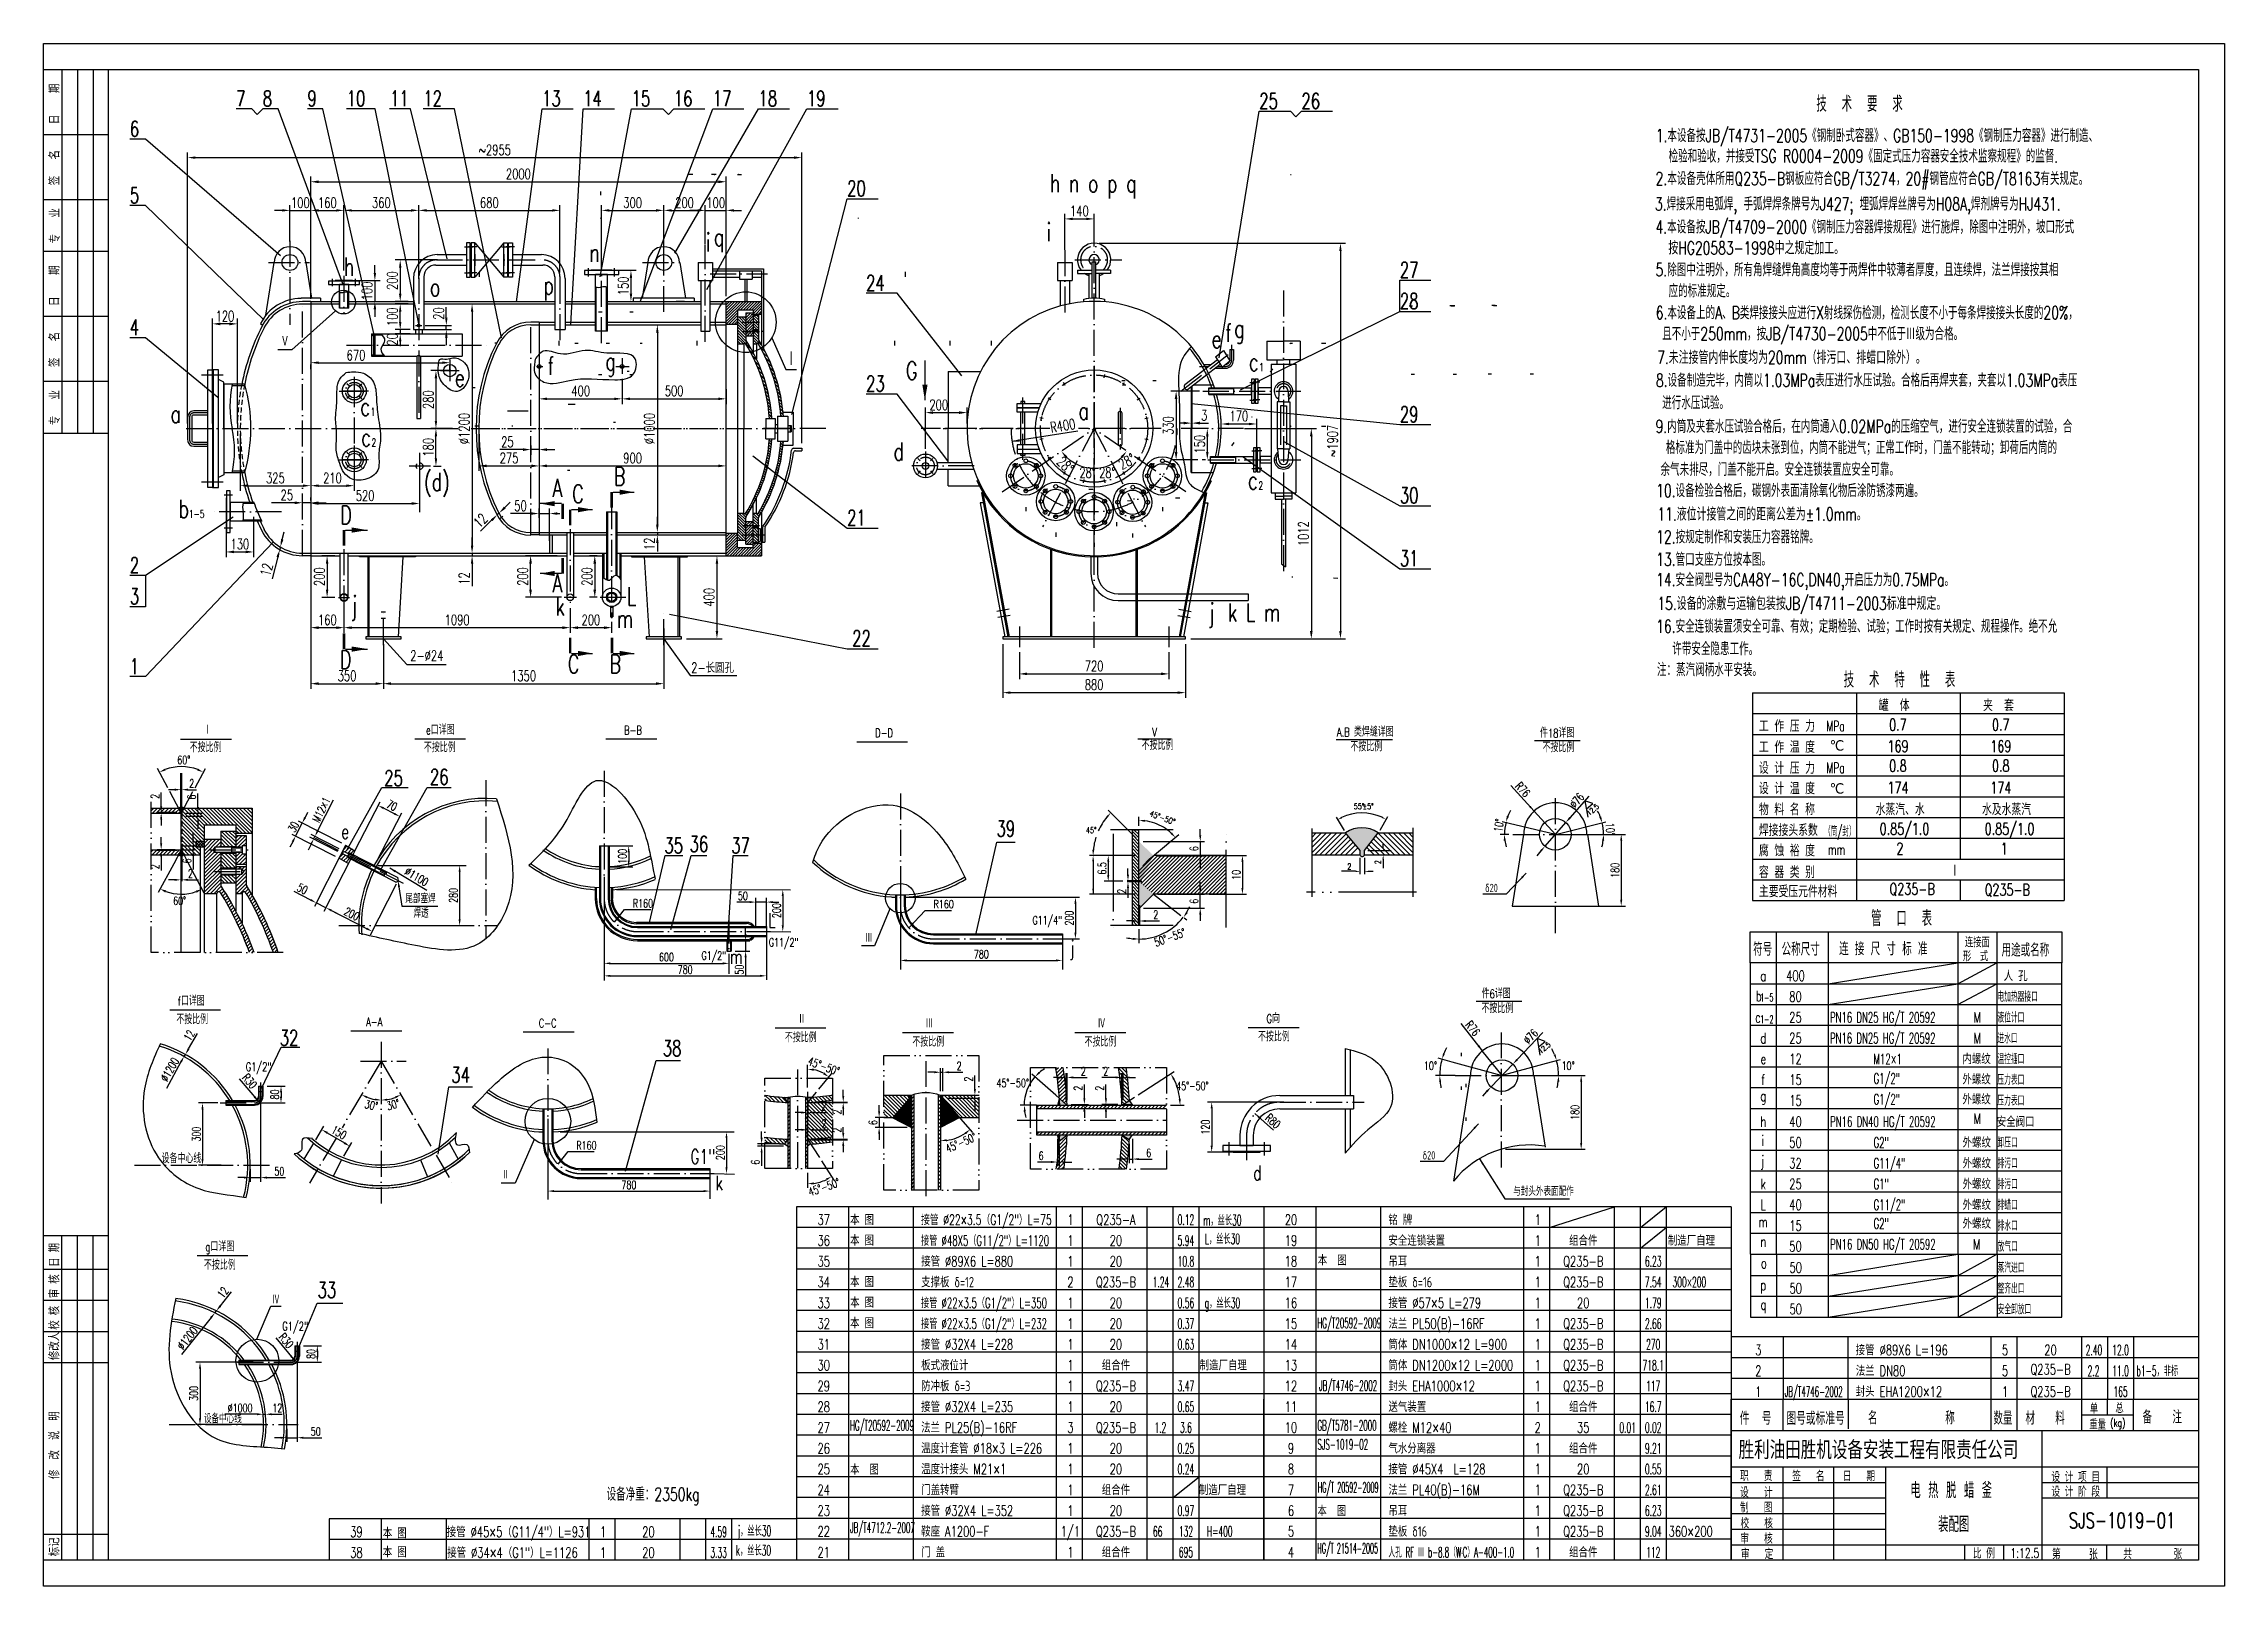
# Model space of a CAD drawing. Extents: x -763 to 9737, y -3901 to 3524.
import ezdxf
from ezdxf.enums import TextEntityAlignment as Align

# ---------------------------------------------------------------- set-up
doc = ezdxf.new("R2010")
doc.units = 0
doc.header["$LTSCALE"] = 12.5
for name, pattern in [('DASHDOT-M', [36, 30, -3, 0, -3]), ('DASHDOT-S', [14, 10, -2, 0, -2]), ('DIVIDE-M', [39, 30, -3, 0, -3, 0, -3]), ('DIVIDE-S', [16, 10, -2, 0, -2, 0, -2]), ('HIDDEN-L', [13, 10, -3]), ('HIDDEN-M', [7, 5, -2]), ('HIDDEN-S', [3, 2, -1])]:
    doc.linetypes.add(name, pattern=pattern)
doc.layers.get('0').update_dxf_attribs({"linetype": 'CONTINUOUS'})
for name, color, linetype in [('CDR_DEFSET', 7, 'CONTINUOUS'), ('CDR_DIM', 7, 'CONTINUOUS'), ('CDR_DWG1', 4, 'CONTINUOUS'), ('CDR_DWG3', 1, 'DASHDOT-M'), ('CDR_DWG4', 3, 'DIVIDE-M'), ('CDR_DWG5', 6, 'HIDDEN-M'), ('CDR_TEXT', 7, 'CONTINUOUS')]:
    doc.layers.add(name, color=color, linetype=linetype)
doc.styles.add('HZ', font='ROMANS.shx', dxfattribs={"width": 0.7, "height": 50, "bigfont": 'HZ.shx'})
doc.styles.add('HZJ', font='txt', dxfattribs={"bigfont": 'hzj'})
doc.styles.add('KX', font='romans', dxfattribs={"bigfont": 'KX'})
doc.styles.add('ROMANS', font='romans.shx')
doc.dimstyles.get("Standard").update_dxf_attribs({"dimtxt": 2, "dimasz": 3, "dimexe": 2, "dimexo": 2, "dimtad": 1, "dimdec": 4, "dimrnd": 1, "dimtxsty": 'STANDARD', "dimcen": 2.5, "dimazin": 3, "dimtfac": 1, "dimtdec": 4, "dimtmove": 0, "dimatfit": 3, "dimtolj": 1, "dimtzin": 0})
pattern_1 = [(135, (-762.985, -3901.405), (-6.735192, -6.735192), [])]
pattern_2 = [(45, (-762.985, -3901.405), (-6.735192, 6.735192), [])]
pattern_3 = [(135, (-762.985, -3901.405), (-8.980256, -8.980256), [])]
pattern_4 = [(45, (-762.985, -3901.405), (-8.980256, 8.980256), [])]

msp = doc.modelspace()

# ---------------------------------------------------------------- texts
for s, height, style, width, p in [('技  术  特  性  表', 75, 'HZ', 0.7, (7904, 425)), ('罐  体', 56.2, 'HZ', 0.7, (8073, 311)), ('夹  套', 56.2, 'HZ', 0.7, (8575, 311)), ('Ⅰ', 42, 'HZ', 0.7, (8, 199)), ('e口详图', 42, 'HZ', 0.7, (1078, 199)), ('B-B', 42, 'ROMANS', 0.7, (2032, 198)), ('D-D', 42, 'ROMANS', 0.7, (3241, 185)), ('工 作 压 力', 56.2, 'HZ', 0.7, (7496, 211)), ('MPa', 50, 'HZ', 0.65, (7820, 214)), ('0.7', 56.2, 'HZ', 0.7, (8123, 217)), ('0.7', 56.2, 'HZ', 0.7, (8618, 217)), ('不按比例', 42, 'HZ', 0.7, (-60, 114)), ('不按比例', 42, 'HZ', 0.7, (1068, 114)), ('工 作 温 度', 56.2, 'HZ', 0.7, (7496, 110)), ('169', 56.2, 'HZ', 0.7, (8115, 114)), ('169', 56.2, 'HZ', 0.7, (8610, 114)), ('25', 75, 'HZ', 0.7, (877, -49)), ('26', 75, 'HZ', 0.7, (1097, -43)), ('设 计 压 力', 56.2, 'HZ', 0.7, (7496, 9)), ('MPa', 50, 'HZ', 0.65, (7820, 13)), ('0.8', 56.2, 'HZ', 0.7, (8123, 20)), ('0.8', 56.2, 'HZ', 0.7, (8618, 20)), ('设 计 温 度', 56.2, 'HZ', 0.7, (7496, -89)), ('174', 56.2, 'HZ', 0.7, (8115, -86)), ('174', 56.2, 'HZ', 0.7, (8610, -86)), ('物 料 名 称', 56.2, 'HZ', 0.7, (7496, -190)), ('水蒸汽、水', 56.2, 'HZ', 0.7, (8058, -190)), ('水及水蒸汽', 56.2, 'HZ', 0.7, (8570, -190)), ('35', 75, 'HZ', 0.7, (2226, -373)), ('36', 75, 'HZ', 0.7, (2347, -366)), ('37', 75, 'HZ', 0.7, (2548, -373)), ('39', 75, 'HZ', 0.7, (3825, -292)), ('焊接接头系数', 56.2, 'HZ', 0.7, (7496, -290)), ('（筒/封）', 50, 'HZ', 0.5, (7809, -292)), ('0.85/1.0', 56.2, 'HZ', 0.7, (8077, -284)), ('0.85/1.0', 56.2, 'HZ', 0.7, (8583, -284)), ('腐 蚀 裕 度', 56.2, 'HZ', 0.7, (7496, -388)), ('mm', 50, 'HZ', 0.65, (7828, -380)), ('2', 56.2, 'HZ', 0.7, (8158, -379)), ('1', 56.2, 'HZ', 0.7, (8660, -379)), ('容 器 类 别', 56.2, 'HZ', 0.7, (7496, -492)), ('主要受压元件材料', 56.2, 'HZ', 0.7, (7496, -585)), ('Q235-B', 56.2, 'HZ', 0.7, (8125, -573)), ('Ⅰ', 60, 'HZ', 0.7, (8416, -486)), ('Q235-B', 56.2, 'HZ', 0.7, (8583, -577)), ('不按比例', 42, 'HZ', 0.7, (-124, -1195)), ('f口详图', 42, 'HZ', 0.7, (-117, -1106)), ('Ⅱ', 42, 'HZ', 0.7, (2868, -1193)), ('G向', 42, 'HZ', 0.7, (5125, -1190)), ('32', 75, 'HZ', 0.7, (374, -1299)), ('A-A', 42, 'HZ', 0.7, (790, -1206)), ('C-C', 42, 'HZ', 0.7, (1621, -1212)), ('不按比例', 42, 'HZ', 0.7, (2806, -1282)), ('不按比例', 42, 'HZ', 0.7, (3420, -1303)), ('Ⅲ', 42, 'HZ', 0.7, (3482, -1215)), ('不按比例', 42, 'HZ', 0.7, (4249, -1303)), ('Ⅳ', 42, 'HZ', 0.7, (4311, -1215)), ('不按比例', 42, 'HZ', 0.7, (5084, -1278)), ('38', 75, 'HZ', 0.7, (2218, -1349)), ('G1/2"', 42, 'HZ', 0.7, (210, -1422)), ('34', 75, 'HZ', 0.7, (1200, -1477)), ('设备中心线', 42, 'HZ', 0.7, (-195, -1864)), ('g口详图', 42, 'HZ', 0.7, (16, -2288)), ('不按比例', 42, 'HZ', 0.7, (9, -2377)), ('33', 75, 'HZ', 0.7, (556, -2513)), ('G1/2"', 42, 'HZ', 0.7, (386, -2670)), ('单', 43.8, 'HZ', 0.7, (9089, -3069)), ('总', 43.8, 'HZ', 0.7, (9212, -3067)), ('件  号', 62.5, 'HZ', 0.7, (7404, -3124)), ('图号或标准号', 62.5, 'HZ', 0.6, (7628, -3124)), ('名          称', 62.5, 'HZ', 0.7, (8021, -3122)), ('数量', 62.5, 'HZ', 0.7, (8625, -3123)), ('材   料', 62.5, 'HZ', 0.7, (8779, -3123)), ('备   注', 62.5, 'HZ', 0.7, (9343, -3118))]:
    msp.add_text(s, height=height, dxfattribs=dict(style=style, width=width)).set_placement(p)
at = {"color": 7, "linetype": 'CONTINUOUS', "width": 0.7}
for s, height, style, p in [('V', 42, 'HZJ', (4575, 189)), (' A.B 类焊缝详图', 42, 'HZ', (5444, 189)), ('件18详图', 42, 'HZ', (6442, 184)), ('不按比例', 42, 'HZJ', (4524, 125)), ('不按比例', 42, 'HZ', (5529, 118)), ('不按比例', 42, 'HZ', (6454, 114)), ('55%%d', 28, 'HZ', (5545, -161)), ('%%p5%%d', 28, 'HZ', (5588, -161)), ('2', 28, 'HZ', (5514, -451)), ('管  口  表', 75, 'HZ', (8036, -724)), ('符号', 62.5, 'HZ', (7468, -866)), ('公称尺寸', 62.5, 'HZ', (7605, -866)), ('连 接 尺 寸 标 准', 62.5, 'HZ', (7882, -864)), ('连接面', 43.8, 'HZ', (8488, -825)), ('用途或名称', 62.5, 'HZ', (8664, -870)), ('形  式', 43.8, 'HZ', (8478, -892)), ('件6详图', 42, 'HZ', (6161, -1071)), ('不按比例', 42, 'HZ', (6160, -1142))]:
    msp.add_text(s, height=height, dxfattribs=dict(at, style=style)).set_placement(p)
at = {"style": 'HZ'}
for p in [(7837, 121), (7837, -86)]:
    msp.add_text('℃', height=50, dxfattribs=at).set_placement(p)
at = {"color": 7, "linetype": 'CONTINUOUS', "style": 'HZ', "width": 0.7}
msp.add_text('45%%D-50%%D', height=28, rotation=340, dxfattribs=at).set_placement((4619, -215), align=Align.CENTER)
msp.add_text('45%%D', height=28, dxfattribs=at).set_placement((4281, -276), align=Align.CENTER)
msp.add_text('2', height=28, rotation=90, dxfattribs=at).set_placement((5675, -426))
at = {"linetype": 'HIDDEN-L', "style": 'HZ', "width": 0.7}
for s, height, p in [('重量', 43.8, (9087, -3146)), ('(kg)', 37.5, (9188, -3133))]:
    msp.add_text(s, height=height, dxfattribs=at).set_placement(p)
at = {"linetype": 'CONTINUOUS'}
for s, height, style, width, p in [('胜利油田胜机设备安装工程有限责任公司', 87.5, 'KX', 0.9, (7398, -3289)), ('职   责', 46.2, 'HZ', 0.7, (7405, -3394)), ('签   名', 46.2, 'HZ', 0.7, (7656, -3395)), ('日   期', 46.2, 'HZ', 0.7, (7899, -3395)), ('设 计 项 目', 46.2, 'HZ', 0.7, (8904, -3399)), ('设   计', 46.2, 'HZ', 0.7, (7405, -3473)), ('电 热 脱 蜡 釜', 75, 'HZ', 0.7, (8225, -3477)), ('设 计 阶 段', 46.2, 'HZ', 0.7, (8904, -3470)), ('制   图', 46.2, 'HZ', 0.7, (7405, -3546)), ('装配图', 75, 'HZ', 0.7, (8359, -3640)), ('SJS-1019-01', 75, 'HZ', 0.7, (8988, -3622)), ('校   核', 46.2, 'HZ', 0.7, (7407, -3622)), ('审   核', 46.2, 'HZ', 0.7, (7406, -3696)), ('审   定', 46.2, 'HZ', 0.7, (7409, -3770)), ('比 例', 46.2, 'HZ', 0.7, (8526, -3767)), ('1:12.5', 46.2, 'HZ', 0.7, (8707, -3764)), ('第', 46.2, 'HZ', 0.7, (8907, -3770)), ('张', 46.2, 'HZ', 0.7, (9085, -3771)), ('共', 46.2, 'HZ', 0.7, (9250, -3770)), ('张', 46.2, 'HZ', 0.7, (9492, -3770))]:
    msp.add_text(s, height=height, dxfattribs=dict(at, style=style, width=width)).set_placement(p)
at = {"char_height": 50, "attachment_point": 5, "style": 'HZ'}
for s, insert, rotation in [('\\A1;R400', (4144, 1685), 9.0259), ('\\A1;28°', (4156, 1496), 315.4801), ('\\A1;28°', (4263, 1459), 0.4587), ('\\A1;28°', (4358, 1459), 0.4587), ('\\A1;28°', (4452, 1512), 26.7978)]:
    msp.add_mtext(s, dxfattribs=dict(at, insert=insert, rotation=rotation))
at = {"layer": 'CDR_DIM', "style": 'HZ', "width": 0.7}
for s, height, p in [('7', 75, (164, 3222)), ('8', 75, (292, 3222)), ('9', 75, (507, 3222)), ('10', 75, (696, 3222)), ('11', 75, (905, 3222)), ('12', 75, (1065, 3222)), ('13', 75, (1637, 3222)), ('14', 75, (1835, 3222)), ('15', 75, (2068, 3222)), ('16', 75, (2271, 3222)), ('17', 75, (2459, 3222)), ('18', 75, (2679, 3222)), ('19', 75, (2912, 3222)), ('25', 75, (5090, 3210)), ('26', 75, (5293, 3210)), ('6', 75, (-348, 3076)), ('20', 75, (3106, 2789)), ('h', 87.5, (4082, 2808)), (' n o p q', 87.5, (4132, 2808)), ('5', 75, (-348, 2756)), ('i', 87.5, (4067, 2573)), ('n', 87.5, (1865, 2473)), ('i', 87.5, (2427, 2523)), ('q', 87.5, (2464, 2549)), ('h', 87.5, (683, 2406)), ('27', 75, (5767, 2397)), ('o', 87.5, (1097, 2308)), ('p', 87.5, (1644, 2317)), ('24', 75, (3197, 2334)), ('28', 75, (5767, 2247)), ('4', 75, (-348, 2121)), ('e', 87.5, (4861, 2058)), ('f', 87.5, (4927, 2088)), (' g', 87.5, (4928, 2109)), ('f', 87.5, (1664, 1929)), ('g', 87.5, (1942, 1951)), ('Ⅰ', 75, (2812, 1969)), ('c', 87.5, (5040, 1948)), ('e', 87.5, (1217, 1872)), ('23', 75, (3197, 1850)), ('G', 87.5, (3389, 1906)), ('1', 37.5, (5090, 1948)), ('c', 87.5, (762, 1733)), ('a', 87.5, (-152, 1698)), ('1', 37.5, (812, 1733)), ('a', 87.5, (4220, 1713)), ('29', 75, (5767, 1702)), ('c', 87.5, (766, 1585)), ('2', 37.5, (816, 1585)), ('d', 87.5, (3329, 1517)), ('(d)', 87.5, (1069, 1371)), ('B', 87.5, (1983, 1397)), ('A', 87.5, (1687, 1342)), ('C', 87.5, (1782, 1313)), ('c', 87.5, (5036, 1378)), ('2', 37.5, (5086, 1378)), ('30', 75, (5767, 1312)), ('b', 87.5, (-113, 1241)), ('1-5', 37.5, (-63, 1241)), ('D', 87.5, (666, 1211)), ('21', 75, (3106, 1204)), ('2', 75, (-348, 976)), ('31', 75, (5767, 1009)), ('A', 87.5, (1687, 884)), ('3', 75, (-348, 826)), ('j', 87.5, (720, 777)), ('k', 87.5, (1702, 771)), ('L', 87.5, (2046, 820)), ('m', 87.5, (1997, 712)), ('j', 87.5, (4848, 742)), (' k L m', 87.5, (4898, 742)), ('22', 75, (3130, 624)), ('1', 75, (-348, 489)), ('D', 87.5, (664, 515)), ('C', 87.5, (1761, 494)), ('B', 87.5, (1962, 494)), ('G1"', 70, (2351, -1868)), ('k', 70, (2472, -1995)), ('设备净重：2350kg', 62.5, (1948, -3489))]:
    msp.add_text(s, height=height, dxfattribs=at).set_placement(p)
for rotation, p in [(40.4364, (6704, -173)), (39.0786, (6471, -1319))]:
    msp.add_text('12.5', height=25, rotation=rotation, dxfattribs=at).set_placement(p, align=Align.CENTER)
at = {"layer": 'CDR_DIM', "style": 'HZ'}
for s, insert, char_height, attachment_point in [('\\A1;~2955', (1409, 3012), 50, 5), ('\\A1;2000', (1523, 2896), 50, 5), ('\\A1;100', (473, 2758), 50, 5), ('\\A1;160', (603, 2758), 50, 5), ('\\A1;360', (863, 2758), 50, 5), ('\\A1;680', (1383, 2758), 50, 5), ('\\A1;300', (2073, 2758), 50, 5), ('\\A1;200', (2323, 2758), 50, 5), ('\\A1;100', (2473, 2758), 50, 5), ('\\A1;140', (4224, 2718), 50, 5), ('\\A1;120', (110, 2212), 50, 5), ('Ⅴ', (399, 2092), 50, 5), ('\\A1;670', (741, 2024), 50, 5), ('\\A1;400', (1823, 1852), 50, 5), ('\\A1;500', (2273, 1852), 50, 5), ('\\A1;200', (3547, 1785), 50, 5), ('\\A1;3', (4825, 1735), 50, 5), ('\\A1;170', (4992, 1731), 50, 5), ('\\A1;25', (1470, 1607), 50, 5), ('\\A1;275', (1478, 1529), 50, 5), ('\\A1;900', (2073, 1529), 50, 5), ('\\A1;325', (353, 1433), 50, 5), ('25', (408, 1351), 50, 5), ('\\A1;210', (628, 1433), 50, 5), ('\\A1;520', (785, 1348), 50, 5), ('\\A1;50', (1533, 1299), 50, 5), ('\\A1;130', (182, 1115), 50, 5), ('\\A1;160', (603, 750), 50, 5), ('\\A1;1090', (1228, 750), 50, 5), ('\\A1;200', (1872, 750), 50, 5), ('2-%%c24', (1082, 578), 50, 5), ('2-长圆孔', (2458, 520), 50, 5), ('\\A1;720', (4295, 528), 50, 5), ('\\A1;350', (698, 481), 50, 5), ('\\A1;1350', (1548, 481), 50, 5), ('\\A1;880', (4295, 438), 50, 5), ('\\A1;δ20', (6239, -540), 40, 6), ('\\A1;2', (3645, -1397), 40, 5), ('45%%d-50°', (3903, -1479), 40, 5), ('\\A1;2', (4243, -1422), 40, 5), ('\\A1;2', (4351, -1422), 40, 5), ('\\A1;2', (2994, -1591), 40, 5), ('45%%d-50%%d', (4768, -1493), 40, 5), ('\\A1;2', (2995, -1674), 40, 5), ('\\A1;50', (372, -1904), 40, 5), ('\\A1;6', (4040, -1829), 40, 5), ('\\A1;6', (4558, -1815), 40, 5), ('Ⅳ', (355, -2523), 40, 5), ('%%c1000', (183, -3043), 40, 5), ('\\A1;12', (362, -3043), 40, 5), ('设备中心线', (100, -3096), 40, 5), ('\\A1;50', (547, -3156), 40, 5)]:
    msp.add_mtext(s, dxfattribs=dict(at, insert=insert, char_height=char_height, attachment_point=attachment_point))
at = {"layer": 'CDR_DIM', "attachment_point": 5, "style": 'HZ'}
for s, insert, char_height, rotation in [('\\A1;200', (916, 2383), 50, 90), ('\\A1;100', (794, 2333), 50, 90), ('\\A1;150', (2028, 2358), 50, 90), ('\\A1;100', (916, 2209), 50, 90), ('\\A1;20', (1139, 2225), 50, 90), ('\\A1;20', (916, 2100), 50, 90), ('\\A1;280', (1089, 1810), 50, 90), ('\\A1;∅1200', (1262, 1671), 50, 90), ('\\A1;∅1000', (2154, 1671), 50, 90), ('\\A1;330', (4652, 1686), 50, 90), ('\\A1;~1907', (5443, 1611), 50, 90), ('\\A1;180', (1089, 1581), 50, 90), ('\\A1;150', (4803, 1596), 50, 90), ('\\A1;12', (1340, 1228), 50, 43.9344), ('\\A1;1012', (5303, 1165), 50, 90), ('\\A1;12', (2154, 1116), 50, 90), ('\\A1;12', (310, 992), 50, 75.5706), ('\\A1;200', (565, 958), 50, 90), ('\\A1;12', (1262, 949), 50, 90), ('\\A1;200', (1544, 959), 50, 90), ('\\A1;200', (1853, 959), 50, 90), ('\\A1;400', (2441, 859), 50, 90), ('\\A1;10°', (6244, -239), 40, 80.8536), ('\\A1;10°', (6780, -258), 40, 274.2853), ('\\A1;180', (6803, -455), 40, 90), ('\\A1;12', (-62, -1250), 40, 59.708), ('%%c1200', (-156, -1414), 40, 60), ('45%%d-50°', (2993, -1398), 40, 340), ('\\A1;R30', (229, -1470), 40, 309.8637), ('\\A1;2', (3691, -1460), 40, 90), ('\\A1;80', (350, -1534), 40, 90), ('\\A1;30°', (815, -1586), 40, 347.6019), ('\\A1;30°', (920, -1583), 40, 15.5534), ('\\A1;2', (4218, -1504), 40, 90), ('\\A1;2', (4322, -1504), 40, 90), ('\\A1;2', (3057, -1618), 40, 90), ('\\A1;6', (3230, -1669), 40, 90), ('\\A1;180', (6610, -1620), 40, 90), ('\\A1;300', (-28, -1725), 40, 90), ('\\A1;150', (659, -1717), 40, 329.4334), ('\\A1;2', (3057, -1706), 40, 90), ('45%%d-50°', (3654, -1766), 40, 24), ('\\A1;6', (2664, -1860), 40, 90), ('45%%D-50°', (2995, -1980), 40, 19), ('\\A1;12', (100, -2487), 40, 51.9364), ('%%c1200', (-71, -2707), 40, 52), ('\\A1;R30', (405, -2719), 40, 309.8637), ('\\A1;80', (525, -2783), 40, 90), ('\\A1;300', (-40, -2973), 40, 90)]:
    msp.add_mtext(s, dxfattribs=dict(at, insert=insert, char_height=char_height, rotation=rotation))
at = {"layer": 'CDR_DWG1', "color": 0, "style": 'HZ', "width": 0.7}
for s, p in [('e', (670, -304)), ('L', (2726, -731)), ('j', (4179, -863)), ('m', (2540, -906))]:
    msp.add_text(s, height=70, dxfattribs=at).set_placement(p)
at = {"layer": 'CDR_DWG1', "color": 0, "char_height": 40, "style": 'HZ'}
for s, insert, attachment_point in [('\\A1;60°', (-88, 76), 5), ('\\A1;2', (-50, -37), 5), ('\\A1;2', (-56, -471), 5), ('\\A1;60°', (-108, -602), 5), ('\\A1;尾部塞焊', (979, -593), 4), ('\\A1;R160', (2074, -614), 4), ('\\A1;50', (2604, -578), 5), ('\\A1;R160', (3522, -618), 4), ('焊透', (1018, -663), 4), ('G11/4"', (3998, -702), 4), ('\\A1;2', (4592, -669), 5), ('G1/2"', (2464, -872), 5), ('G11/2"', (2800, -808), 5), ('Ⅲ', (3192, -782), 4), ('\\A1;780', (3752, -859), 5), ('\\A1;600', (2236, -873), 5), ('\\A1;780', (2326, -933), 5), ('\\A1;R160', (1802, -1779), 4), ('Ⅱ', (1461, -1922), 5), ('\\A1;780', (2055, -1969), 5)]:
    msp.add_mtext(s, dxfattribs=dict(at, insert=insert, attachment_point=attachment_point))
at = {"layer": 'CDR_DWG1', "color": 0, "char_height": 40, "attachment_point": 5, "style": 'HZ'}
for s, insert, rotation in [('\\A1;2', (-227, -99), 90), ('\\A1;6', (-50, -103), 90), ('R76', (6359, -66), 312), ('∅76', (6619, -119), 49), ('\\A1;M12×1', (574, -164), 63.1626), ('\\A1;70', (914, -143), 332.8998), ('\\A1;30', (440, -246), 63.1626), ('\\A1;6', (-73, -410), 90), ('\\A1;100', (2024, -388), 90), ('\\A1;6.5', (4333, -446), 90), ('\\A1;6', (4776, -351), 90), ('\\A1;2', (-227, -438), 90), ('\\A1;50', (483, -544), 332.9516), ('%%c1100', (1033, -486), 329), ('\\A1;10', (4979, -477), 90), ('\\A1;280', (1210, -576), 90), ('\\A1;200', (2766, -649), 90), ('\\A1;2', (4428, -556), 90), ('\\A1;6', (4776, -604), 90), ('\\A1;200', (721, -665), 332.9516), ('\\A1;200', (4175, -685), 90), ('50%%D-55°', (4660, -778), 20), ('\\A1;50', (2587, -933), 90), ('\\A1;200', (2495, -1814), 90)]:
    msp.add_mtext(s, dxfattribs=dict(at, insert=insert, rotation=rotation))
at = {"layer": 'CDR_DWG3', "color": 0, "linetype": 'CONTINUOUS', "style": 'HZ', "width": 0.7}
msp.add_text('d', height=70, dxfattribs=at).set_placement((5061, -1946))
at = {"layer": 'CDR_DWG3', "color": 0, "linetype": 'CONTINUOUS', "char_height": 40, "attachment_point": 5, "style": 'HZ'}
for s, insert, rotation in [('R76', (6118, -1216), 308), ('∅76', (6397, -1255), 46), ('\\A1;120', (4831, -1691), 90), ('R80', (5156, -1662), 319)]:
    msp.add_mtext(s, dxfattribs=dict(at, insert=insert, rotation=rotation))
at = {"layer": 'CDR_DWG3', "color": 0, "linetype": 'CONTINUOUS', "char_height": 40, "style": 'HZ'}
for s, insert, attachment_point in [('\\A1;10°', (5914, -1396), 5), ('\\A1;10°', (6577, -1396), 5), ('\\A1;δ20', (5938, -1827), 6), ('\\A1;与封头外表面配作', (6313, -2002), 4)]:
    msp.add_mtext(s, dxfattribs=dict(at, insert=insert, attachment_point=attachment_point))
at = {"layer": 'CDR_TEXT', "style": 'HZ'}
for s, height, width, p in [('           技  术  要  求', 75, 0.7, (7342, 3196)), ('1.本设备按JB/T4731-2005《钢制卧式容器》、GB150-1998《钢制压力容器》进行制造、', 62.5, 0.7, (6999, 3050)), ('检验和验收，并接受TSG R0004-2009《固定式压力容器安全技术监察规程》的监督.', 62.5, 0.7, (7061, 2951)), ('2.本设备壳体所用Q235-B钢板应符合GB/T3274，20#钢管应符合GB/T8163有关规定。', 62.5, 0.705, (6998, 2843)), ('3.焊接采用电弧焊, 手弧焊焊条牌号为J427; 埋弧焊焊丝牌号为H08A,焊剂牌号为HJ431.', 62.5, 0.7, (6995, 2721)), ('4.本设备按JB/T4709-2000《钢制压力容器焊接规程》进行施焊，除图中注明外，坡口形式', 62.5, 0.7, (6998, 2610)), ('按HG20583-1998中之规定加工。', 62.5, 0.695, (7060, 2509)), ('5.除图中注明外，所有角焊缝焊角高度均等于两焊件中较薄者厚度，且连续焊，法兰焊接按其相', 62.5, 0.7, (6998, 2404)), ('应的标准规定。', 62.5, 0.7, (7061, 2302)), ('6.本设备上的A、B类焊接接头应进行X射线探伤检测，检测长度不小于每条焊接接头长度的20%，', 62.5, 0.7, (6999, 2197)), (' 且不小于250mm，按JB/T4730-2005中不低于Ⅲ级为合格。', 62.5, 0.7, (7000, 2096)), ('7.未注接管内伸长度均为20mm（排污口、排蜡口除外）。', 62.5, 0.695, (7006, 1982)), ('8.设备制造完毕，内筒以1.03MPa表压进行水压试验。合格后再焊夹套，夹套以1.03MPa表压', 62.5, 0.7, (7000, 1872)), (' 进行水压试验。', 62.5, 0.7, (7000, 1764)), ('9.内筒及夹套水压试验合格后，在内筒通入0.02MPa的压缩空气，进行安全连锁装置的试验，合', 62.5, 0.7, (6998, 1650)), ('格标准为门盖中的齿块未张到位，内筒不能进气；正常工作时，门盖不能转动；卸荷后内筒的', 62.5, 0.7, (7048, 1548)), (' 余气未排尽，门盖不能开启。安全连锁装置应安全可靠。', 62.5, 0.7, (6992, 1443)), ('10.设备检验合格后，碳钢外表面清除氧化物后涂防锈漆两遍。', 62.5, 0.7, (7001, 1341)), ('11.液位计接管之间的距离公差为±1.0mm。', 62.5, 0.695, (7007, 1228)), ('12.按规定制作和安装压力容器铭牌。', 62.5, 0.7, (7001, 1118)), ('13.管口支座方位按本图。', 62.5, 0.7, (7001, 1010)), ('14.安全阀型号为CA48Y-16C,DN40,开启压力为0.75MPa。', 62.5, 0.7, (7001, 912)), ('15.设备的涂敷与运输包装按JB/T4711-2003标准中规定。', 62.5, 0.695, (7007, 798)), ('16.安全连锁装置须安全可靠、有效；定期检验、试验；工作时按有关规定、规程操作。绝不允', 62.5, 0.7, (7001, 688)), (' 许带安全隐患工作。', 62.5, 0.7, (7049, 580)), ('注：蒸汽阀柄水平安装。', 62.5, 0.7, (7005, 479)), ('1-5', 37.5, 0.6, (7502, -1086)), ('电加热器接口', 50, 0.5, (8644, -1088)), ('1-2', 37.5, 0.6, (7502, -1191)), ('PN16 DN25 HG/T 20592', 50, 0.6, (7838, -1188)), ('液位计口', 50, 0.5, (8644, -1188)), ('PN16 DN25 HG/T 20592', 50, 0.6, (7838, -1288)), ('进水口', 50, 0.5, (8644, -1288)), ('M12×1', 50, 0.6, (8048, -1388)), ('温控插口', 50, 0.5, (8644, -1388)), ('G1/2"', 50, 0.6, (8048, -1482)), ('压力表口', 50, 0.5, (8644, -1488)), ('G1/2"', 50, 0.6, (8048, -1582)), ('压力表口', 50, 0.5, (8644, -1588)), ('PN16 DN40 HG/T 20592', 50, 0.6, (7839, -1690)), ('G2"', 50, 0.6, (8048, -1790)), ('卸压口', 50, 0.5, (8645, -1790)), ('G11/4"', 50, 0.6, (8048, -1890)), ('排污口', 50, 0.5, (8645, -1890)), ('G1"', 50, 0.6, (8048, -1990)), ('排污口', 50, 0.5, (8645, -1990)), ('G11/2"', 50, 0.6, (8048, -2090)), ('排蜡口', 50, 0.5, (8645, -2090)), ('本 图', 50, 0.7, (3120, -2162)), ('接管 %%c22×3.5（G1/2"）L=75', 50, 0.65, (3462, -2162)), ('接管 %%c48X5（G11/2"）L=1120', 50, 0.6, (3462, -2262)), ('铭 牌', 50, 0.7, (5712, -2162)), ('G2"', 50, 0.6, (8048, -2180)), ('排水口', 50, 0.5, (8645, -2190)), ('本 图', 50, 0.7, (3120, -2261)), ('接管 %%c89X6 L=880', 50, 0.7, (3462, -2362)), ('本  图', 50, 0.7, (5372, -2357)), ('安全连锁装置', 50, 0.7, (5712, -2262)), ('吊耳', 50, 0.7, (5712, -2362)), ('PN16 DN50 HG/T 20592', 50, 0.6, (7839, -2280)), ('放气口', 50, 0.5, (8645, -2290)), ('本 图', 50, 0.7, (3120, -2461)), ('支撑板 δ=12', 50, 0.7, (3462, -2462)), ('垫板 δ=16', 50, 0.7, (5712, -2462)), ('蒸汽进口', 50, 0.5, (8645, -2392)), ('本 图', 50, 0.7, (3120, -2560)), ('接管 %%c22×3.5（G1/2"）L=350', 50, 0.6, (3462, -2562)), ('接管 %%c57×5 L=279', 50, 0.7, (5712, -2562)), ('整齐出口', 50, 0.5, (8645, -2492)), ('本 图', 50, 0.7, (3120, -2659)), ('接管 %%c22×3.5（G1/2"）L=232', 50, 0.6, (3462, -2662)), ('HG/T20592-2009', 50, 0.5, (5370, -2659)), ('法兰 PL50(B)-16RF', 50, 0.7, (5712, -2662)), ('安全卸放口', 50, 0.5, (8645, -2592)), ('接管 %%c32X4 L=228', 50, 0.7, (3462, -2762)), ('筒体 DN1000×12 L=900', 50, 0.7, (5712, -2762)), ('板式液位计', 50, 0.7, (3462, -2862)), ('制造厂自理', 50, 0.7, (4803, -2862)), ('筒体 DN1200×12 L=2000', 50, 0.7, (5712, -2862)), ('接管 %%c89X6 L=196', 50, 0.7, (7962, -2789)), ('法兰 DN80', 50, 0.7, (7962, -2889)), ('防冲板 δ=3', 50, 0.7, (3462, -2962)), ('JB/T4746-2002', 50, 0.5, (5378, -2960)), ('封头 EHA1000×12', 50, 0.7, (5712, -2962)), ('JB/T4746-2002', 50, 0.5, (7620, -2989)), ('封头 EHA1200×12', 50, 0.7, (7962, -2989)), ('接管 %%c32X4 L=235', 50, 0.7, (3462, -3062)), ('送气装置', 50, 0.7, (5712, -3062)), ('HG/T20592-2009', 50, 0.5, (3120, -3152)), ('法兰 PL25(B)-16RF', 50, 0.7, (3462, -3162)), ('GB/T5781-2000', 50, 0.5, (5370, -3152)), ('螺栓 M12×40', 50, 0.7, (5712, -3162)), ('温度计套管 %%c18×3 L=226', 50, 0.7, (3462, -3262)), ('SJS-1019-02', 50, 0.5, (5370, -3243)), ('气水分离器', 50, 0.7, (5712, -3262)), ('本  图', 50, 0.7, (3120, -3364)), ('温度计接头 M21×1', 50, 0.7, (3462, -3362)), ('接管 %%c45X4  L=128', 50, 0.7, (5712, -3362)), ('门盖转臂', 50, 0.7, (3462, -3462)), ('HG/T 20592-2009', 50, 0.45, (5372, -3450)), ('法兰 PL40(B)-16M', 50, 0.7, (5712, -3462)), ('接管 %%c32X4 L=352', 50, 0.7, (3462, -3562)), ('本  图', 50, 0.7, (5370, -3563)), ('吊耳', 50, 0.7, (5712, -3562)), ('本 图', 50, 0.7, (870, -3670)), ('接管 %%c45×5（G11/4"）L=931', 50, 0.7, (1178, -3664)), ('JB/T4712.2-2007', 50, 0.5, (3120, -3644)), ('鞍座 A1200-F', 50, 0.7, (3462, -3662)), ('垫板 δ16', 50, 0.7, (5712, -3662)), ('360×200', 50, 0.7, (7061, -3662)), ('本 图', 50, 0.7, (870, -3761)), ('接管 %%c34×4（G1"）L=1126', 50, 0.7, (1180, -3764)), ('门 盖', 50, 0.7, (3462, -3762)), ('HG/T 21514-2005', 50, 0.45, (5370, -3743)), ('人孔 RF Ⅲ b-8.8（W·C）A-400-1.0', 50, 0.5, (5712, -3762))]:
    msp.add_text(s, height=height, dxfattribs=dict(at, width=width)).set_placement(p)
for s, width, p in [('400', 0.7, (7672, -988)), ('人 孔', 0.7, (8732, -988)), ('b', 0.7, (7495, -1085)), ('a', 0.7, (7517, -988)), ('80', 0.7, (7672, -1088)), ('25', 0.7, (7672, -1188)), ('M', 0.7, (8547, -1188)), ('c', 0.7, (7491, -1188)), ('d', 0.7, (7517, -1288)), ('25', 0.7, (7672, -1288)), ('M', 0.7, (8547, -1288)), ('e', 0.7, (7517, -1388)), ('12', 0.7, (7672, -1388)), ('内螺纹', 0.7, (8544, -1388)), ('f', 0.7, (7516, -1488)), ('15', 0.7, (7672, -1488)), ('外螺纹', 0.7, (8544, -1486)), ('g', 0.7, (7517, -1566)), ('15', 0.7, (7672, -1588)), ('外螺纹', 0.7, (8544, -1582)), ('h', 0.7, (7517, -1690)), ('40', 0.7, (7672, -1690)), ('M', 0.7, (8547, -1675)), ('安全阀口', 0.7, (8732, -1690)), ('i', 0.7, (7514, -1781)), ('50', 0.7, (7672, -1790)), ('外螺纹', 0.7, (8545, -1790)), ('j', 0.7, (7513, -1878)), ('32', 0.7, (7672, -1890)), ('外螺纹', 0.7, (8545, -1890)), ('k', 0.7, (7517, -1990)), ('25', 0.7, (7672, -1990)), ('外螺纹', 0.7, (8545, -1990)), ('L', 0.7, (7517, -2090)), ('40', 0.7, (7672, -2090)), ('外螺纹', 0.7, (8545, -2090)), ('37', 0.7, (2993, -2162)), ('1', 0.7, (4181, -2162)), ('Q235-A', 0.7, (4400, -2162)), ('0.12', 0.533333, (4737, -2162)), ('m，丝长30', 0.533333, (4913, -2164)), ('L，丝长30', 0.533333, (4913, -2254)), ('20', 0.7, (5243, -2162)), ('1', 0.7, (6431, -2162)), ('m', 0.7, (7516, -2173)), ('15', 0.7, (7672, -2190)), ('外螺纹', 0.7, (8545, -2180)), ('36', 0.7, (2993, -2262)), ('1', 0.7, (4181, -2262)), ('20', 0.7, (4400, -2262)), ('5.94', 0.533333, (4737, -2262)), ('19', 0.7, (5243, -2262)), ('1', 0.7, (6431, -2262)), ('组合件', 0.7, (6650, -2262)), ('制造厂自理', 0.7, (7171, -2262)), ('n', 0.7, (7517, -2267)), ('50', 0.7, (7672, -2290)), ('M', 0.7, (8545, -2280)), ('35', 0.7, (2993, -2362)), ('34', 0.7, (2993, -2462)), ('2', 0.7, (4181, -2462)), ('1', 0.7, (4181, -2362)), ('Q235-B', 0.7, (4400, -2462)), ('20', 0.7, (4400, -2362)), ('1.24', 0.533333, (4617, -2462)), ('2.48', 0.533333, (4737, -2462)), ('10.8', 0.533333, (4737, -2362)), ('18', 0.7, (5243, -2362)), ('17', 0.7, (5243, -2462)), ('1', 0.7, (6431, -2362)), ('1', 0.7, (6431, -2462)), ('Q235-B', 0.7, (6650, -2362)), ('Q235-B', 0.7, (6650, -2462)), ('7.54', 0.533333, (6987, -2462)), ('6.23', 0.533333, (6987, -2362)), ('300×200', 0.533333, (7161, -2462)), ('o', 0.7, (7520, -2371)), ('50', 0.7, (7673, -2392)), ('33', 0.7, (2993, -2562)), ('1', 0.7, (4181, -2562)), ('20', 0.7, (4400, -2562)), ('0.56', 0.533333, (4737, -2562)), ('g，丝长30', 0.533333, (4913, -2562)), ('16', 0.7, (5243, -2562)), ('1', 0.7, (6431, -2562)), ('20', 0.7, (6650, -2562)), ('1.79', 0.533333, (6987, -2562)), ('p', 0.7, (7517, -2476)), ('50', 0.7, (7673, -2492)), ('32', 0.7, (2993, -2662)), ('1', 0.7, (4181, -2662)), ('20', 0.7, (4400, -2662)), ('0.37', 0.533333, (4737, -2662)), ('15', 0.7, (5243, -2662)), ('1', 0.7, (6431, -2662)), ('Q235-B', 0.7, (6650, -2662)), ('2.66', 0.533333, (6987, -2662)), ('q', 0.7, (7518, -2570)), ('50', 0.7, (7673, -2592)), ('31', 0.7, (2993, -2762)), ('1', 0.7, (4181, -2762)), ('20', 0.7, (4400, -2762)), ('0.63', 0.533333, (4737, -2762)), ('14', 0.7, (5243, -2762)), ('1', 0.7, (6431, -2762)), ('Q235-B', 0.7, (6650, -2762)), ('270', 0.533333, (6987, -2762)), ('30', 0.7, (2993, -2862)), ('1', 0.7, (4181, -2862)), ('组合件', 0.7, (4400, -2862)), ('13', 0.7, (5243, -2862)), ('1', 0.7, (6431, -2862)), ('Q235-B', 0.7, (6650, -2862)), ('718.1', 0.533333, (6987, -2862)), ('3', 0.7, (7493, -2789)), ('5', 0.7, (8681, -2789)), ('Q235-B', 0.7, (8900, -2882)), ('20', 0.7, (8900, -2789)), ('2.40', 0.533333, (9109, -2789)), ('12.0', 0.533333, (9237, -2789)), ('b1-5，非标', 0.533333, (9414, -2889)), ('29', 0.7, (2993, -2962)), ('1', 0.7, (4181, -2962)), ('Q235-B', 0.7, (4400, -2962)), ('3.47', 0.533333, (4737, -2962)), ('12', 0.7, (5243, -2962)), ('1', 0.7, (6431, -2962)), ('Q235-B', 0.7, (6650, -2962)), ('117', 0.533333, (6987, -2962)), ('2', 0.7, (7493, -2889)), ('1', 0.7, (7493, -2989)), ('5', 0.7, (8681, -2889)), ('1', 0.7, (8681, -2989)), ('Q235-B', 0.7, (8900, -2989)), ('2.2', 0.533333, (9107, -2889)), ('11.0', 0.533333, (9237, -2889)), ('165', 0.533333, (9237, -2989)), ('28', 0.7, (2993, -3062)), ('1', 0.7, (4181, -3062)), ('20', 0.7, (4400, -3062)), ('0.65', 0.533333, (4737, -3062)), ('11', 0.7, (5243, -3062)), ('1', 0.7, (6431, -3062)), ('组合件', 0.7, (6650, -3062)), ('16.7', 0.533333, (6987, -3062)), ('27', 0.7, (2993, -3162)), ('3', 0.7, (4181, -3162)), ('Q235-B', 0.7, (4400, -3162)), ('1.2', 0.533333, (4614, -3162)), ('3.6', 0.533333, (4737, -3162)), ('10', 0.7, (5243, -3162)), ('2', 0.7, (6431, -3162)), ('35', 0.7, (6650, -3162)), ('0.01', 0.533333, (6864, -3162)), ('0.02', 0.533333, (6987, -3162)), ('26', 0.7, (2993, -3262)), ('1', 0.7, (4181, -3262)), ('20', 0.7, (4400, -3262)), ('0.25', 0.533333, (4737, -3262)), ('9', 0.7, (5243, -3262)), ('1', 0.7, (6431, -3262)), ('组合件', 0.7, (6650, -3262)), ('9.21', 0.533333, (6987, -3262)), ('25', 0.7, (2993, -3362)), ('1', 0.7, (4181, -3362)), ('20', 0.7, (4400, -3362)), ('0.24', 0.533333, (4737, -3362)), ('8', 0.7, (5243, -3362)), ('1', 0.7, (6431, -3362)), ('20', 0.7, (6650, -3362)), ('0.55', 0.533333, (6987, -3362)), ('24', 0.7, (2993, -3462)), ('1', 0.7, (4181, -3462)), ('组合件', 0.7, (4400, -3462)), ('制造厂自理', 0.7, (4913, -3462)), ('7', 0.7, (5243, -3462)), ('1', 0.7, (6431, -3462)), ('Q235-B', 0.7, (6650, -3462)), ('2.61', 0.533333, (6987, -3462)), ('23', 0.7, (2993, -3562)), ('1', 0.7, (4181, -3562)), ('20', 0.7, (4400, -3562)), ('0.97', 0.533333, (4737, -3562)), ('6', 0.7, (5243, -3562)), ('1', 0.7, (6431, -3562)), ('Q235-B', 0.7, (6650, -3562)), ('6.23', 0.533333, (6987, -3562)), ('39', 0.7, (743, -3664)), ('1', 0.7, (1931, -3664)), ('20', 0.7, (2149, -3664)), ('4.59', 0.533333, (2487, -3664)), ('j，丝长30', 0.533333, (2660, -3659)), ('22', 0.7, (2993, -3662)), ('1/1', 0.7, (4181, -3662)), ('Q235-B', 0.7, (4400, -3662)), ('66', 0.533333, (4601, -3662)), ('132', 0.533333, (4737, -3662)), ('H=400', 0.533333, (4900, -3662)), ('5', 0.7, (5243, -3662)), ('1', 0.7, (6431, -3662)), ('Q235-B', 0.7, (6650, -3662)), ('9.04', 0.533333, (6987, -3662)), ('38', 0.7, (743, -3764)), ('1', 0.7, (1931, -3764)), ('20', 0.7, (2149, -3764)), ('3.33', 0.533333, (2487, -3764)), ('k，丝长30', 0.533333, (2655, -3753)), ('21', 0.7, (2993, -3762)), ('1', 0.7, (4181, -3762)), ('组合件', 0.7, (4400, -3762)), ('695', 0.533333, (4737, -3762)), ('4', 0.7, (5243, -3762)), ('1', 0.7, (6431, -3762)), ('组合件', 0.7, (6650, -3762)), ('112', 0.533333, (6987, -3762))]:
    msp.add_text(s, height=50, dxfattribs=dict(at, width=width)).set_placement(p, align=Align.CENTER)

# ---------------------------------------------------------------- blocks, each defined once
blk = doc.blocks.new('TUQA')
for p, q in [((-18, 0), (-18, 125)), ((-12, 0), (-12, 125)), ((-6, 0), (-6, 125)), ((0, 112), (-24.85, 112)), ((0, 100), (-24.85, 100)), ((0, 88), (-24.85, 88)), ((0, 76), (-24.85, 76)), ((0, 10), (-24.85, 10))]:
    blk.add_line(p, q)
at = {"layer": 'CDR_DWG1'}
for p, q in [((-25, 125), (0, 125)), ((0, 0), (-25, 0))]:
    blk.add_line(p, q, dxfattribs=at)
at = {"linetype": 'HIDDEN-S', "style": 'HZ', "width": 0.7}
for s, p in [('日 期', (-18.93, 112.99)), ('审 核', (-18.93, 100.92)), ('校 核', (-18.93, 88.78)), ('修改人', (-18.93, 77.07)), ('修  改  说  明', (-18.93, 31.3)), ('标记', (-18.93, 1.53))]:
    blk.add_text(s, height=4, rotation=90, dxfattribs=at).set_placement(p)
blk = doc.blocks.new('TUQA-H')
for p, q in [((-18, 140), (-18, 70)), ((-12, 140), (-12, 70)), ((-6, 140), (-6, 70)), ((-25, 115), (0, 115)), ((-25, 90), (0, 90)), ((-25, 70), (0, 70)), ((-18, 70), (-18, 0)), ((-12, 70), (-12, 0)), ((-6, 70), (-6, 0)), ((-25, 45), (0, 45)), ((-25, 20), (0, 20))]:
    blk.add_line(p, q)
at = {"layer": 'CDR_DWG1'}
for p, q in [((-25, 140), (0, 140)), ((-25, 70), (0, 70)), ((-25, 0), (0, 0))]:
    blk.add_line(p, q, dxfattribs=at)
at = {"style": 'HZ', "width": 0.7}
for s, p in [('日    期', (-18.9, 118.95)), ('签   名', (-18.9, 95.46)), ('专   业', (-18.76, 73.05)), ('日    期', (-18.9, 48.95)), ('签   名', (-18.9, 25.46)), ('专   业', (-18.76, 3.05))]:
    blk.add_text(s, height=4, rotation=90, dxfattribs=at).set_placement(p)
blk = doc.blocks.new('JGB-L')
at = {"color": 4, "linetype": 'CONTINUOUS'}
for p, q in [((0, 0), (0, -8)), ((120, -8), (120, 0))]:
    blk.add_line(p, q, dxfattribs=at)
at = {"linetype": 'CONTINUOUS'}
for p, q in [((10, 0), (10, -8)), ((30, 0), (30, -8)), ((80, 0), (80, -8)), ((95, 0), (95, -8))]:
    blk.add_line(p, q, dxfattribs=at)
at = {"color": 7, "linetype": 'CONTINUOUS'}
blk.add_line((0, -8), (120, -8), dxfattribs=at)
blk = doc.blocks.new('MLF')
for p, q in [((180, 8), (0, 8)), ((145, 8), (145, 0))]:
    blk.add_line(p, q)
at = {"color": 4}
for p, q in [((0, 8), (0, 0)), ((20, 8), (20, 0)), ((45, 8), (45, 0)), ((100, 8), (100, 0)), ((110, 8), (110, 0)), ((135, 8), (135, 0)), ((155, 8), (155, 0)), ((180, 8), (180, 0))]:
    blk.add_line(p, q, dxfattribs=at)

# ---------------------------------------------------------------- hatches: boundary and pattern name
h = msp.add_hatch()
h.set_pattern_fill('ANSI35', color=256, scale=3, style=0)
h.set_pattern_definition([(45, (-1236.433, -410.835), (-13.470384, 13.470384), []), (45, (-1222.963, -410.835), (-13.470384, 13.470384), [23.8125, -4.7625, 0, -4.7625])])
h.paths.add_polyline_path([(2654, 2228), (2618, 2228), (2618, 2118), (2654, 2118)])
h = msp.add_hatch(color=256)
h.paths.add_polyline_path([(831, 2122), (819, 2122), (826, 2118)])
h.paths.add_polyline_path([(826, 2028), (819, 2024), (831, 2024)])
for points in [[(-102, -177), (-102, -180, 0.350474), (-98, -180), (-98, -177), (-87, -156, 0.378793), (-113, -156)], [(-113, -380, 0.379103), (-87, -380), (-98, -360), (-98, -356, 0.350474), (-102, -356), (-102, -360)]]:
    msp.add_hatch(color=256).paths.add_polyline_path(points)
at = {"layer": 'CDR_DIM'}
h = msp.add_hatch(dxfattribs=at)
h.set_pattern_fill('ANSI31', color=256, scale=3, style=0)
h.set_pattern_definition(pattern_2)
h.paths.add_polyline_path([(2694, 2283), (2523, 2283), (2523, 2173), (2573, 2173), (2578, 2178), (2578, 2243), (2654, 2243), (2654, 2222), (2690, 2222), (2694, 2226)])
h = msp.add_hatch(dxfattribs=at)
h.set_pattern_fill('ANSI31', color=256, scale=3, angle=90, style=0)
h.set_pattern_definition(pattern_1)
h.paths.add_polyline_path([(2618, 2208), (2578, 2208), (2578, 2078), (2608, 2078, -0.640465), (2617, 2080, -0.01531), (2641, 2039, 0.019018), (2651, 2041, 0.019829), (2620, 2094, -0.14991), (2618, 2100)])
h.paths.add_polyline_path([(2651, 2041, -0.019018), (2641, 2039, -0.107633), (2732, 1720), (2744, 1720, 0.108385)])
h.paths.add_polyline_path([(2744, 1621), (2732, 1621, -0.041774), (2712, 1493), (2723, 1485, 0.044331)])
h.paths.add_polyline_path([(2723, 1485), (2712, 1493, -0.081021), (2617, 1261, -0.626777), (2608, 1264), (2578, 1264), (2578, 1168), (2578, 1134), (2618, 1134), (2618, 1242, -0.144866), (2620, 1247, 0.083746)])
h = msp.add_hatch(dxfattribs=at)
h.set_pattern_fill('ANSI31', color=256, scale=3, angle=90, style=0)
h.set_pattern_definition(pattern_1)
h.paths.add_polyline_path([(2679, 2217), (2654, 2217), (2654, 2183), (2679, 2183)])
h.paths.add_polyline_path([(2679, 2183), (2654, 2183), (2654, 2148), (2679, 2148)])
h.paths.add_polyline_path([(2679, 2138), (2654, 2138), (2654, 2078), (2669, 2078, -0.636606), (2678, 2080, -0.008308), (2691, 2057, 0.018111), (2700, 2062, 0.011862), (2681, 2095, -0.138928), (2679, 2101)])
h.paths.add_polyline_path([(2700, 2062, -0.018111), (2691, 2057, -0.105992), (2787, 1731), (2799, 1731, 0.107987)])
h.paths.add_polyline_path([(2799, 1610), (2787, 1610, -0.048455), (2760, 1456), (2770, 1449, 0.050883)])
h.paths.add_polyline_path([(2770, 1449), (2760, 1456, -0.065582), (2678, 1261, -0.636606), (2669, 1264), (2654, 1264), (2654, 1204), (2679, 1204), (2679, 1241, -0.138928), (2681, 1246, 0.0687)])
h = msp.add_hatch(dxfattribs=at)
h.set_pattern_fill('ANSI31', color=256, scale=3, style=0)
h.set_pattern_definition(pattern_2)
h.paths.add_polyline_path([(2694, 1119), (2654, 1119), (2654, 1098), (2578, 1098), (2578, 1168), (2523, 1168), (2523, 1059), (2694, 1059)])
h = msp.add_hatch(dxfattribs=at)
h.set_pattern_fill('ANSI31', color=256, scale=3, style=0)
h.set_pattern_definition(pattern_2)
h.paths.add_polyline_path([(2654, 1204), (2618, 1204), (2618, 1159), (2654, 1159)])
h.paths.add_polyline_path([(2654, 1224), (2618, 1224), (2618, 1204), (2654, 1204)])
h.paths.add_polyline_path([(2654, 1159), (2618, 1159), (2618, 1114), (2654, 1114)])
h = msp.add_hatch(dxfattribs=at)
h.set_pattern_fill('ANSI31', color=256, scale=3, angle=90, style=0)
h.set_pattern_definition(pattern_1)
h.paths.add_polyline_path([(2679, 1159), (2654, 1159), (2654, 1124), (2679, 1124)])
h.paths.add_polyline_path([(2679, 1194), (2654, 1194), (2654, 1159), (2679, 1159)])
h = msp.add_hatch(dxfattribs=at)
h.set_pattern_fill('ANSI31', color=256, scale=4, style=0)
h.set_pattern_definition(pattern_4)
h.paths.add_polyline_path([(-113, -156), (-245, -156), (-245, -180), (-102, -180), (-102, -177)])
h.paths.add_polyline_path([(-102, -360), (-102, -356), (-245, -356), (-245, -380), (-113, -380)])
h = msp.add_hatch(dxfattribs=at)
h.set_pattern_fill('ANSI31', color=256, scale=4, angle=90, style=0)
h.set_pattern_definition(pattern_3)
h.paths.add_polyline_path([(241, -156), (-87, -156), (-98, -177), (-98, -180), (-98, -337), (-43, -337), (-43, -356), (-98, -356), (-98, -360), (-87, -380), (-10, -380), (-10, -342), (-30, -342), (-30, -317), (10, -317), (10, -236), (162, -236), (162, -277), (234, -277), (241, -270)])
h.paths.add_polyline_path([(-43, -337), (-98, -337), (-98, -356), (-43, -356)], flags=16)
h = msp.add_hatch(dxfattribs=at)
h.set_pattern_fill('ANSI31', color=256, scale=4, style=0)
h.set_pattern_definition(pattern_4)
h.paths.add_polyline_path([(10, -566), (70, -566, -0.640465), (87, -562, -0.051725), (227, -851), (251, -851, 0.057014), (94, -534, -0.14991), (90, -523), (90, -369), (61, -369), (51, -356), (61, -344), (90, -344), (90, -306), (10, -306)])
h = msp.add_hatch(dxfattribs=at)
h.set_pattern_fill('ANSI31', color=256, scale=4, angle=90, style=0)
h.set_pattern_definition(pattern_3)
h.paths.add_polyline_path([(162, -266), (90, -266), (90, -340), (162, -340)])
h.paths.add_polyline_path([(162, -373), (90, -373), (90, -444), (162, -444)])
h.paths.add_polyline_path([(162, -478), (90, -478), (90, -515), (162, -515)])
h = msp.add_hatch(dxfattribs=at)
h.set_pattern_fill('ANSI31', color=256, scale=4, style=0)
h.set_pattern_definition(pattern_4)
h.paths.add_polyline_path([(212, -376), (193, -376), (193, -369), (162, -369), (162, -426), (212, -426)])
h.paths.add_polyline_path([(212, -287), (162, -287), (162, -344), (193, -344), (193, -336), (212, -336)])
h = msp.add_hatch(dxfattribs=at)
h.set_pattern_fill('ANSI31', color=256, scale=4, style=0)
h.set_pattern_definition(pattern_4)
h.paths.add_polyline_path([(212, -461), (202, -461), (192, -473), (162, -473), (162, -566), (193, -566, -0.636606), (210, -562, -0.049218), (343, -851), (367, -850, 0.054756), (215, -531, -0.138928), (212, -521)])
h.paths.add_polyline_path([(212, -436), (162, -436), (162, -448), (192, -448), (203, -461), (212, -461)])
h = msp.add_hatch(dxfattribs=at)
h.set_pattern_fill('ANSI31', color=256, scale=4, style=0)
h.set_pattern_definition(pattern_4)
h.paths.add_polyline_path([(4146, -1404), (4109, -1404, -0.02493), (4127, -1553), (4164, -1586), (4165, -1586, 0.029741)])
h.paths.add_polyline_path([(4165, -1728), (4127, -1758, -0.022703), (4112, -1894), (4148, -1894, 0.027173)])
h = msp.add_hatch(dxfattribs=at)
h.set_pattern_fill('ANSI31', color=256, scale=4, angle=90, style=0)
h.set_pattern_definition(pattern_3)
h.paths.add_polyline_path([(4449, -1404), (4413, -1404, -0.026109), (4429, -1582), (4435, -1582), (4464, -1564, 0.021813)])
h.paths.add_polyline_path([(4464, -1751), (4429, -1728, -0.023151), (4415, -1894), (4451, -1894, 0.014303), (4462, -1789, 0.005283)])
h = msp.add_hatch(dxfattribs=at)
h.set_pattern_fill('ANSI31', color=256, scale=4, angle=90, style=0)
h.set_pattern_definition(pattern_3)
h.paths.add_polyline_path([(2800, -1547, -0.022703), (2710, -1537), (2710, -1561, 0.026819), (2819, -1572), (2819, -1571)])
h.paths.add_polyline_path([(3036, -1560), (3036, -1535, -0.025238), (2936, -1547), (2916, -1571), (2916, -1572, 0.029474)])
h.paths.add_polyline_path([(2820, -1749, -0.023151), (2710, -1739), (2710, -1763, 0.014303), (2779, -1770, 0.005283), (2805, -1772)])
h.paths.add_polyline_path([(3036, -1762), (3036, -1571), (2938, -1571, -0.00534), (2916, -1572), (2916, -1573), (2916, -1621), (2915, -1621), (2915, -1641), (2915, -1704), (2916, -1704), (2916, -1748), (2915, -1748), (2915, -1749), (2930, -1772, 0.02176)])
h.paths.add_polyline_path([(2977, -1644), (3013, -1644), (3013, -1704), (2977, -1704)], flags=24)
h.paths.add_polyline_path([(2976, -1561), (3012, -1561), (3012, -1621), (2976, -1621)], flags=9)
h = msp.add_hatch(color=256, dxfattribs=at)
h.paths.add_polyline_path([(2800, -1547), (2820, -1572), (2820, -1548, -0.005128)])
h.paths.add_polyline_path([(2915, -1572), (2936, -1547, -0.005223), (2915, -1548)])
h.paths.add_polyline_path([(2915, -1749), (2915, -1782), (2930, -1772)])
h.paths.add_polyline_path([(2820, -1749), (2805, -1772), (2820, -1783)])
for points in [[(2820, -1572), (2820, -1573), (2819, -1573), (2819, -1571)], [(2915, -1572), (2915, -1573), (2916, -1573), (2916, -1571)], [(3403, -1552), (3403, -1538), (3415, -1538), (3415, -1645), (3322, -1645)], [(3567, -1552), (3567, -1538), (3555, -1538), (3555, -1645), (3649, -1645)], [(4118, -1586), (4129, -1586, 0.005538), (4127, -1553)], [(3322, -1645), (3415, -1645), (3415, -1693)], [(3649, -1645), (3555, -1645), (3555, -1693)], [(4165, -1582), (4160, -1582), (4164, -1586), (4165, -1586, 0.000564)], [(4429, -1582, -0.000505), (4429, -1586), (4430, -1586), (4435, -1582)], [(2820, -1748), (2820, -1748), (2819, -1748), (2819, -1750)], [(2915, -1748), (2915, -1748), (2916, -1748), (2916, -1750)], [(4127, -1761), (4118, -1728), (4129, -1728, -0.005538)]]:
    msp.add_hatch(color=256, dxfattribs=at).paths.add_polyline_path(points)
h = msp.add_hatch(dxfattribs=at)
h.set_pattern_fill('ANSI31', color=256, scale=4, style=0)
h.set_pattern_definition(pattern_4)
h.paths.add_polyline_path([(2830, -1547, 0.008852), (2820, -1548), (2820, -1891), (2830, -1891)])
h.paths.add_polyline_path([(2915, -1548, 0.008852), (2905, -1547), (2905, -1891), (2915, -1891)])
h = msp.add_hatch(dxfattribs=at)
h.set_pattern_fill('ANSI31', color=256, scale=4, angle=90, style=0)
h.set_pattern_definition(pattern_3)
h.paths.add_polyline_path([(3415, -1538), (3283, -1538), (3283, -1645), (3302, -1645), (3415, -1645)])
h.paths.add_polyline_path([(3740, -1552), (3721, -1552), (3721, -1538), (3587, -1538), (3567, -1538), (3567, -1552), (3649, -1645), (3740, -1645)])
h = msp.add_hatch(dxfattribs=at)
h.set_pattern_fill('ANSI31', color=256, scale=4, style=0)
h.set_pattern_definition(pattern_4)
h.paths.add_polyline_path([(3427, -1534, 0.015422), (3415, -1538), (3415, -1994), (3427, -1994)])
h.paths.add_polyline_path([(3555, -1538, 0.015422), (3544, -1534), (3544, -1994), (3555, -1994)])
h = msp.add_hatch(color=256, dxfattribs=at)
h.paths.add_polyline_path([(4127, -1758), (4165, -1728), (4129, -1728, -0.005128)])
h.paths.add_polyline_path([(4164, -1586), (4127, -1553, -0.005531), (4129, -1586)])
h.paths.add_polyline_path([(4430, -1586), (4480, -1586), (4464, -1564)])
h.paths.add_polyline_path([(4429, -1728), (4464, -1751), (4480, -1728)])
h = msp.add_hatch(dxfattribs=at)
h.set_pattern_fill('ANSI31', color=256, scale=4, style=0)
h.set_pattern_definition(pattern_4)
h.paths.add_polyline_path([(4643, -1586), (4017, -1586), (4017, -1601), (4643, -1601)])
h.paths.add_polyline_path([(4643, -1713), (4017, -1713), (4017, -1728), (4643, -1728)])
at = {"layer": 'CDR_DWG1'}
for points in [[(5506, -275), (5576, -360), (5576, -381, 0.705271), (5597, -381), (5597, -381), (5597, -360), (5663, -275, 0.319)], [(4523, -506), (4521, -508), (4523, -511)]]:
    msp.add_hatch(color=0, dxfattribs=at).paths.add_polyline_path(points)
h = msp.add_hatch(dxfattribs=at)
h.set_pattern_fill('ANSI37', color=0, scale=3, style=0)
h.set_pattern_definition([(45, (-601.428, -3088.664), (-6.735192, 6.735192), []), (135, (-601.428, -3088.664), (-6.735192, -6.735192), [])])
h.paths.add_polyline_path([(10, -317), (-30, -317), (-30, -342), (10, -342)])
h = msp.add_hatch(dxfattribs=at)
h.set_pattern_fill('ANSI31', color=0, scale=4, style=0)
h.set_pattern_definition([(45, (-836.043, -3181.779), (-8.980256, 8.980256), [])])
h.paths.add_polyline_path([(4931, -384), (4582, -384), (4511, -443), (4511, -506), (4523, -506), (4521, -508), (4522, -510), (4511, -510), (4511, -511), (4582, -570), (4931, -570)])
h = msp.add_hatch(color=0, dxfattribs=at)
edge = h.paths.add_edge_path()
edge.add_arc((4458, -508), 0.834, 0, 360)

# ---------------------------------------------------------------- linework, layer by layer
for p, q in [((2690, 2222), (2694, 2226)), ((819, 2122), (826, 2118)), ((826, 2118), (831, 2122)), ((2573, 2173), (2578, 2178)), ((819, 2024), (826, 2028)), ((826, 2028), (831, 2024)), ((4216, 1658), (3899, 1608)), ((7965, 399), (7965, -601)), ((8465, 399), (8465, -201)), ((7465, 299), (8965, 299)), ((-104, 176), (141, 176)), ((1025, 177), (1269, 177)), ((1944, 177), (2189, 177)), ((3152, 164), (3397, 164)), ((7465, 199), (8965, 199)), ((7465, 99), (8965, 99)), ((7465, -1), (8965, -1)), ((7465, -101), (8965, -101)), ((-102, -177), (-123, -137)), ((-98, -177), (-76, -136)), ((7465, -201), (8965, -201)), ((8465, -202), (8465, -402)), ((234, -277), (241, -270)), ((7465, -301), (8965, -301)), ((-102, -360), (-136, -424)), ((-98, -360), (-68, -417)), ((142, -347), (193, -347)), ((142, -366), (193, -366)), ((142, -369), (142, -368)), ((7465, -401), (8965, -401)), ((160, -485), (160, -485)), ((4523, -506), (4479, -506)), ((7465, -501), (8965, -501)), ((7964, -502), (7965, -502)), ((8465, -502), (8465, -602)), ((7465, -601), (8965, -601)), ((7579, -751), (7579, -901)), ((7829, -751), (7829, -901)), ((8454, -751), (8454, -901)), ((8642, -751), (8642, -901)), ((8954, -901), (7454, -901)), ((-156, -1127), (89, -1127)), ((716, -1227), (961, -1227)), ((1546, -1233), (1791, -1233)), ((2759, -1214), (3004, -1214)), ((3373, -1236), (3618, -1236)), ((4202, -1236), (4447, -1236)), ((5037, -1211), (5282, -1211)), ((3710, -1715), (3567, -1552)), ((-24, -2309), (221, -2309)), ((7362, -3001), (9612, -3001)), ((9175, -3076), (9175, -3001)), ((9050, -3076), (9300, -3076)), ((8859, -3776), (8859, -3151)), ((7362, -3326), (9612, -3326)), ((7612, -3776), (7612, -3326)), ((7856, -3776), (7856, -3326)), ((8107, -3776), (8107, -3326)), ((9172, -3476), (9172, -3326)), ((7362, -3401), (8107, -3401)), ((8859, -3401), (9612, -3401)), ((7362, -3476), (8107, -3476)), ((7362, -3551), (8107, -3551)), ((8859, -3476), (9612, -3476)), ((7362, -3626), (8107, -3626)), ((5112, -3774), (7362, -3774)), ((7362, -3701), (8107, -3701)), ((8107, -3701), (9612, -3701)), ((8488, -3776), (8488, -3701)), ((8675, -3776), (8675, -3701)), ((9171, -3776), (9171, -3701))]:
    msp.add_line(p, q)
at = {"color": 7, "linetype": 'CONTINUOUS'}
for p, q in [((4505, 177), (4668, 177)), ((5460, 175), (5732, 175)), ((6416, 170), (6635, 170)), ((4498, -301), (4362, -165)), ((4511, -241), (4511, -197)), ((5461, -199), (5499, -263)), ((5707, -198), (5670, -263)), ((4585, -381), (4703, -282)), ((4493, -384), (4272, -384)), ((4290, -412), (4290, -572)), ((5575, -395), (5575, -474)), ((5597, -395), (5597, -474)), ((5613, -360), (5726, -360)), ((5687, -350), (5687, -329)), ((5687, -402), (5687, -445)), ((5554, -460), (5486, -460)), ((5618, -460), (5639, -460)), ((4493, -570), (4272, -570)), ((6134, -1085), (6354, -1085))]:
    msp.add_line(p, q, dxfattribs=at)
at = {"color": 3, "linetype": 'DIVIDE-M'}
for p, q in [((4676, -260), (4374, -260)), ((4387, -279), (4387, -759)), ((4931, -731), (4931, -248)), ((5343, -254), (5343, -582)), ((5830, -250), (5830, -582)), ((5847, -561), (5318, -561)), ((4374, -719), (4676, -719))]:
    msp.add_line(p, q, dxfattribs=at)
at = {"linetype": 'CONTINUOUS'}
for p, q in [((4477, -260), (4510, -260)), ((4510, -266), (4504, -260)), ((4581, -570), (4712, -672))]:
    msp.add_line(p, q, dxfattribs=at)
at = {"color": 4, "linetype": 'CONTINUOUS'}
for p, q in [((4479, -718), (4479, -260)), ((4511, -718), (4511, -260)), ((5343, -275), (5506, -275)), ((5576, -360), (5506, -275)), ((5597, -360), (5663, -275)), ((5663, -275), (5830, -275)), ((4562, -400), (4582, -384)), ((4931, -384), (4582, -384)), ((5343, -381), (5576, -381)), ((5576, -381), (5576, -360)), ((5576, -381), (5576, -381)), ((5597, -381), (5597, -360)), ((5597, -381), (5830, -381)), ((4581, -570), (4511, -640)), ((4931, -570), (4581, -570)), ((7454, -901), (7454, -751)), ((7454, -751), (8954, -751)), ((8954, -751), (8954, -901)), ((5112, -3776), (5112, -3151)), ((7362, -3776), (7362, -3151)), ((7362, -3151), (9612, -3151)), ((7362, -3151), (9612, -3151)), ((7362, -3151), (9612, -3151)), ((7362, -3151), (9612, -3151))]:
    msp.add_line(p, q, dxfattribs=at)
at = {"color": 0, "linetype": 'CONTINUOUS'}
for p, q in [((4510, -299), (4479, -268)), ((4511, -317), (4479, -284)), ((4511, -333), (4479, -301)), ((4510, -283), (4487, -260)), ((5343, -371), (5438, -275)), ((5343, -346), (5414, -275)), ((5343, -321), (5389, -275)), ((5343, -297), (5364, -275)), ((5357, -381), (5463, -275)), ((5382, -381), (5488, -275)), ((5407, -381), (5508, -280)), ((5432, -381), (5520, -292)), ((5456, -381), (5531, -306)), ((5717, -381), (5640, -304)), ((5742, -381), (5651, -290)), ((5767, -381), (5662, -276)), ((5792, -381), (5686, -275)), ((5816, -381), (5711, -275)), ((5830, -370), (5735, -275)), ((5830, -345), (5760, -275)), ((5830, -320), (5785, -275)), ((5830, -296), (5810, -275)), ((4511, -350), (4479, -317)), ((4511, -366), (4479, -334)), ((4511, -383), (4479, -350)), ((4511, -399), (4479, -367)), ((4511, -416), (4479, -383)), ((4511, -432), (4479, -400)), ((4511, -449), (4479, -416)), ((4529, -433), (4562, -400)), ((5481, -381), (5543, -319)), ((5506, -381), (5554, -333)), ((5531, -381), (5565, -347)), ((5643, -381), (5608, -345)), ((5668, -381), (5618, -332)), ((5693, -381), (5629, -318)), ((4511, -465), (4479, -433)), ((4511, -482), (4479, -449)), ((4511, -498), (4479, -466)), ((4511, -515), (4479, -482)), ((4511, -531), (4479, -499)), ((4511, -548), (4479, -515)), ((4511, -564), (4479, -532)), ((4511, -581), (4479, -548)), ((4511, -597), (4479, -565)), ((4511, -614), (4479, -581)), ((4511, -630), (4479, -598)), ((4511, -647), (4479, -614)), ((4511, -663), (4479, -631)), ((4511, -680), (4479, -647)), ((4511, -696), (4479, -664)), ((4511, -713), (4479, -680)), ((4501, -719), (4479, -697))]:
    msp.add_line(p, q, dxfattribs=at)
at = {"color": 4}
for p, q in [((5112, -3151), (5112, -3001)), ((7362, -3151), (7362, -3001)), ((7612, -3151), (7612, -3001)), ((9050, -3151), (9050, -3001)), ((9300, -3151), (9300, -3001))]:
    msp.add_line(p, q, dxfattribs=at)
msp.add_arc((4295, 1671), 191, 225.9336, 314.0664)
at = {"color": 7, "linetype": 'CONTINUOUS'}
for centre, radius, start, end in [((4581, -384), 291, 140.5181, 155.9626), ((5585, -409), 230, 65.3024, 115.3441), ((4581, -384), 291, 162.2247, 174.4819), ((4511, -443), 228, 70.4275, 82.9467), ((4511, -443), 228, 47.0533, 70.4275)]:
    msp.add_arc(centre, radius, start, end, dxfattribs=at)
for points in [[(860, 2127), (879, 2095), (861, 2053), (879, 2019)], [(1928, 958), (1962, 942), (1992, 966), (2017, 942)], [(1418, -111), (1466, -640), (1325, -812), (1027, -817), (757, -759)], [(2940, -416), (2972, -338), (3328, -142), (3559, -297), (3678, -497)], [(5504, -1313), (5650, -1373), (5722, -1595), (5613, -1704), (5504, -1817)]]:
    msp.add_spline(points, degree=3)
for points, knots in [([(4762, 2065), (4736, 2037), (4693, 1972), (4706, 1824), (4707, 1697), (4704, 1590), (4734, 1499), (4737, 1405), (4789, 1378), (4821, 1364)], [0, 0, 0, 0, 111.777876, 272.389637, 403.376368, 509.249349, 597.983082, 690.336917, 763.118291, 763.118291, 763.118291, 763.118291]), ([(1574, -430), (1636, -373), (1755, -254), (1884, 81), (2145, -216), (2159, -399), (2182, -498)], [36.018358, 36.018358, 36.018358, 36.018358, 302.911859, 559.270829, 841.881457, 1144.568127, 1144.568127, 1144.568127, 1144.568127]), ([(-127, -2515), (-150, -2633), (-198, -2879), (11, -3229), (265, -3226), (375, -3237), (396, -3240)], [0, 0, 0, 0, 356.932546, 744.415845, 1009.630212, 1073.412977, 1073.412977, 1073.412977, 1073.412977])]:
    msp.add_open_spline(points, degree=3, knots=knots)
for points in [[(4157, 1529), (4166, 1537), (4137, 1562)], [(4423, 1537), (4432, 1529), (4452, 1562)]]:
    msp.add_solid(points)
for points in [[(4353, -196), (4360, -202), (4375, -178)], [(5489, -205), (5485, -198), (5468, -211)], [(5680, -203), (5683, -197), (5700, -210)], [(4539, -222), (4540, -212), (4511, -215)], [(4670, -273), (4663, -280), (4686, -297)], [(4296, -356), (4286, -356), (4290, -384)], [(4295, -412), (4286, -412), (4290, -384)], [(4511, -317), (4511, -531), (4581, -384)], [(5690, -338), (5683, -338), (5687, -359)], [(5690, -402), (5683, -402), (5687, -381)], [(4511, -498), (4511, -640), (4581, -570)], [(5554, -464), (5554, -457), (5575, -460)], [(5618, -464), (5618, -457), (5597, -460)], [(4295, -543), (4286, -543), (4290, -571)]]:
    msp.add_solid(points, dxfattribs=at)
at = {"layer": 'CDR_DEFSET'}
for p, q in [((2363, 2894), (2343, 2894)), ((2473, 2894), (2453, 2894)), ((2578, 2894), (2598, 2894)), ((3160, 2844), (3160, 2864)), ((5240, 2893), (5243, 2893)), ((1920, 2794), (1920, 2812)), ((1335, 2402), (1335, 2426)), ((3385, 2426), (3385, 2402)), ((1909, 2232), (1925, 2232)), ((1909, 2232), (1913, 2232)), ((2059, 2232), (2075, 2232)), ((5812, 2262), (5828, 2262)), ((5812, 2262), (5815, 2262)), ((6024, 2262), (6008, 2262)), ((6014, 2262), (6030, 2262)), ((6032, 2262), (6016, 2262)), ((6226, 2263), (6210, 2263)), ((6234, 2262), (6218, 2262)), ((6226, 2263), (6223, 2263)), ((6234, 2262), (6230, 2262)), ((1420, 2082), (1410, 2082)), ((1720, 2070), (1720, 2094)), ((1795, 2082), (1811, 2082)), ((1795, 2082), (1799, 2082)), ((1945, 2082), (1961, 2082)), ((2109, 2082), (2119, 2082)), ((2109, 2082), (2119, 2082)), ((2109, 2082), (2119, 2082)), ((2384, 2070), (2384, 2094)), ((2621, 2070), (2621, 2094)), ((3334, 2094), (3334, 2070)), ((3601, 2094), (3601, 2070)), ((3800, 2094), (3800, 2070)), ((5240, 2082), (5237, 2078)), ((5240, 2082), (5250, 2082)), ((5390, 2082), (5410, 2082)), ((1909, 1931), (1925, 1931)), ((1909, 1931), (1913, 1931)), ((2047, 1947), (2057, 1947)), ((2059, 1931), (2075, 1931)), ((4428, 1902), (4444, 1902)), ((4428, 1902), (4431, 1902)), ((4428, 1902), (4444, 1902)), ((4428, 1902), (4431, 1902)), ((4578, 1902), (4594, 1902)), ((4578, 1902), (4594, 1902)), ((5154, 1959), (5142, 1942)), ((5821, 1932), (5837, 1932)), ((5821, 1932), (5824, 1932)), ((6023, 1932), (6039, 1932)), ((6208, 1932), (6192, 1932)), ((6410, 1932), (6394, 1932)), ((6410, 1932), (6406, 1932)), ((1305, 1869), (1315, 1869)), ((1797, 1787), (1762, 1787)), ((1334, 1682), (1314, 1682)), ((1570, 1755), (1470, 1755)), ((1981, 1701), (1991, 1701)), ((5054, 1727), (5052, 1724)), ((5054, 1727), (5052, 1724)), ((5240, 1682), (5240, 1686)), ((5390, 1682), (5410, 1682)), ((4968, 1604), (4956, 1588)), ((4968, 1604), (4956, 1588)), ((1760, 1470), (1770, 1470)), ((4269, 1380), (4289, 1380)), ((4402, 1371), (4402, 1367)), ((4624, 1443), (4624, 1439)), ((3966, 1293), (3966, 1273)), ((4110, 1320), (4110, 1316)), ((4295, 1271), (4295, 1267)), ((4295, 1271), (4295, 1267)), ((4455, 1324), (4475, 1323)), ((4480, 1316), (4480, 1312)), ((4485, 1333), (4489, 1333)), ((4624, 1293), (4624, 1273)), ((4687, 1338), (4707, 1338)), ((4110, 1170), (4110, 1150)), ((4402, 1221), (4402, 1201)), ((4480, 1166), (4480, 1146)), ((4295, 1121), (4295, 1101)), ((4295, 1121), (4295, 1101)), ((5448, 952), (5468, 951)), ((6062, -1334), (6062, -1350)), ((6062, -1334), (6062, -1337)), ((6062, -1496), (6062, -1512)), ((6086, -1499), (6086, -1483)), ((6086, -1661), (6086, -1645)), ((6086, -1661), (6086, -1657))]:
    msp.add_line(p, q, dxfattribs=at)
at = {"layer": 'CDR_DEFSET', "linetype": 'DASHDOT-S'}
for p, q in [((2466, 2894), (2469, 2894)), ((2475, 2894), (2472, 2894)), ((2585, 2894), (2582, 2894)), ((1920, 2682), (1920, 2685)), ((3160, 2682), (3160, 2685)), ((1420, 2082), (1410, 2082)), ((2109, 2082), (2119, 2082)), ((2109, 2082), (2119, 2082)), ((2109, 2082), (2119, 2082)), ((2109, 2082), (2119, 2082)), ((5240, 2082), (5250, 2082)), ((5240, 2082), (5244, 2082)), ((1496, 1682), (1492, 1682)), ((5240, 1682), (5244, 1682)), ((3966, 1443), (3966, 1439)), ((4067, 1375), (4071, 1375)), ((4253, 1329), (4257, 1329))]:
    msp.add_line(p, q, dxfattribs=at)
at = {"layer": 'CDR_DEFSET', "linetype": 'CONTINUOUS'}
msp.add_line((5247, 958), (5251, 957), dxfattribs=at)
at = {"layer": 'CDR_DIM'}
for p, q in [((-70, 1696), (-70, 3000)), ((-32, 2975), (2850, 2975)), ((2887, 1601), (2887, 3000)), ((523, 2296), (523, 2884)), ((561, 2859), (2486, 2859)), ((2523, 2308), (2523, 2884)), ((423, 2571), (423, 2746)), ((523, 2586), (523, 2746)), ((523, 2536), (523, 2746)), ((683, 2431), (683, 2746)), ((683, 2595), (683, 2746)), ((1043, 2392), (1043, 2746)), ((1043, 2568), (1043, 2746)), ((1723, 2422), (1723, 2746)), ((1923, 2513), (1923, 2746)), ((2223, 2533), (2223, 2746)), ((2223, 2657), (2223, 2746)), ((2423, 2560), (2423, 2746)), ((2423, 2661), (2423, 2746)), ((2523, 2669), (2523, 2746)), ((386, 2721), (348, 2721)), ((423, 2721), (523, 2721)), ((561, 2721), (598, 2721)), ((561, 2721), (646, 2721)), ((721, 2721), (1006, 2721)), ((1081, 2721), (1686, 2721)), ((1961, 2721), (2186, 2721)), ((2261, 2721), (2386, 2721)), ((2386, 2721), (2348, 2721)), ((2423, 2721), (2523, 2721)), ((2561, 2721), (2598, 2721)), ((4154, 2531), (4154, 2705)), ((4192, 2680), (4257, 2680)), ((4295, 2613), (4295, 2705)), ((4320, 2563), (5506, 2563)), ((5481, 2525), (5481, 696)), ((832, 2420), (832, 2458)), ((1133, 2483), (929, 2483)), ((954, 2445), (954, 2320)), ((1948, 2433), (2090, 2433)), ((708, 2383), (857, 2383)), ((832, 2383), (832, 2283)), ((2065, 2395), (2065, 2320)), ((642, 2238), (432, 2050)), ((752, 2283), (857, 2283)), ((832, 2245), (832, 2208)), ((993, 2283), (929, 2283)), ((993, 2271), (929, 2271)), ((954, 2184), (954, 2233)), ((954, 2184), (954, 2222)), ((1176, 2205), (1176, 2255)), ((1238, 2271), (1325, 2271)), ((1300, 2233), (1300, 1108)), ((2001, 2283), (2090, 2283)), ((50, 1696), (50, 2200)), ((132, 2175), (88, 2175)), ((170, 1696), (170, 2200)), ((1002, 2147), (929, 2147)), ((993, 2147), (929, 2147)), ((1002, 2127), (929, 2127)), ((954, 2147), (954, 2127)), ((1070, 2147), (1201, 2147)), ((1074, 2167), (1201, 2167)), ((1176, 2147), (1176, 2167)), ((1176, 2109), (1176, 2072)), ((2164, 2171), (2217, 2171)), ((2192, 2133), (2192, 1208)), ((2743, 2108), (2810, 1956)), ((432, 2050), (364, 2050)), ((954, 2090), (954, 2067)), ((3480, 1998), (3480, 1807)), ((523, 1957), (523, 1980)), ((561, 1988), (1156, 1988)), ((1198, 1950), (1101, 1950)), ((1126, 1913), (1126, 1708)), ((1193, 1945), (1193, 1980)), ((2022, 1910), (2022, 1789)), ((2810, 1956), (2862, 1956)), ((1623, 1872), (1623, 1789)), ((1660, 1814), (1985, 1814)), ((2022, 1834), (2022, 1789)), ((2060, 1814), (2486, 1814)), ((2523, 1861), (2523, 1789)), ((4803, 1851), (4665, 1851)), ((4690, 1813), (4690, 1558)), ((3483, 1574), (3483, 1773)), ((3520, 1748), (3645, 1748)), ((3683, 1696), (3683, 1773)), ((4726, 1697), (4707, 1697)), ((4763, 1704), (4763, 1672)), ((4763, 1697), (4766, 1697)), ((4766, 1704), (4766, 1672)), ((4804, 1697), (4845, 1697)), ((4907, 1696), (4907, 1718)), ((4944, 1693), (5040, 1693)), ((5078, 1570), (5078, 1718)), ((183, 1646), (183, 1371)), ((523, 1646), (523, 1371)), ((1206, 1671), (1101, 1671)), ((1103, 1671), (1151, 1671)), ((1126, 1528), (1126, 1633)), ((1333, 1646), (1333, 1468)), ((1583, 1590), (1583, 1545)), ((1623, 1610), (1623, 1408)), ((1623, 1585), (1623, 1545)), ((4846, 1671), (4815, 1671)), ((4840, 1633), (4840, 1558)), ((5019, 1671), (5366, 1671)), ((5341, 1633), (5341, 696)), ((523, 1493), (523, 1371)), ((733, 1495), (733, 1371)), ((1115, 1490), (1151, 1490)), ((1370, 1491), (1585, 1491)), ((1545, 1570), (1433, 1570)), ((1623, 1570), (1583, 1570)), ((1660, 1570), (1698, 1570)), ((1660, 1491), (2486, 1491)), ((2523, 1515), (2523, 1516)), ((4794, 1521), (4665, 1521)), ((4831, 1521), (4815, 1521)), ((221, 1396), (486, 1396)), ((561, 1396), (695, 1396)), ((1047, 1427), (1047, 1269)), ((446, 1314), (334, 1314)), ((483, 1331), (483, 1339)), ((523, 1314), (483, 1314)), ((523, 1335), (523, 1339)), ((523, 1325), (523, 1335)), ((561, 1314), (598, 1314)), ((561, 1310), (1009, 1310)), ((1430, 1264), (1421, 1256)), ((1457, 1291), (1484, 1317)), ((1585, 1262), (1485, 1262)), ((1623, 1242), (1623, 1287)), ((1623, 1262), (1673, 1262)), ((1730, 1310), (1628, 1310)), ((1673, 1131), (1673, 1287)), ((1710, 1262), (1723, 1262)), ((1778, 1281), (1880, 1281)), ((1979, 1365), (2080, 1365)), ((116, 1246), (116, 1052)), ((248, 1246), (248, 1052)), ((386, 1137), (396, 1174)), ((690, 1182), (796, 1182)), ((1394, 1230), (1340, 1177)), ((1436, 1241), (1439, 1238)), ((1445, 1250), (1448, 1246)), ((2141, 1171), (2217, 1171)), ((2145, 1171), (2217, 1171)), ((2190, 1159), (2217, 1159)), ((2192, 1208), (2192, 1246)), ((2192, 1171), (2192, 1159)), ((154, 1077), (210, 1077)), ((364, 1053), (338, 948)), ((377, 1101), (374, 1089)), ((523, 1097), (523, 418)), ((639, 1059), (577, 1059)), ((1186, 1071), (1325, 1071)), ((1256, 1071), (1325, 1071)), ((1281, 1059), (1325, 1059)), ((1300, 1108), (1300, 1146)), ((1300, 1071), (1300, 1059)), ((1710, 1059), (1557, 1059)), ((1903, 1059), (1866, 1059)), ((2192, 1121), (2192, 1080)), ((2398, 1059), (2504, 1059)), ((602, 1021), (602, 896)), ((1300, 1021), (1300, 913)), ((1582, 896), (1582, 1021)), ((1730, 973), (1628, 973)), ((1891, 1021), (1891, 896)), ((2479, 1021), (2479, 696)), ((523, 876), (523, 688)), ((639, 858), (577, 858)), ((1731, 859), (1557, 859)), ((1903, 859), (1866, 859)), ((683, 814), (683, 688)), ((683, 773), (683, 688)), ((1772, 807), (1772, 688)), ((1772, 740), (1772, 688)), ((1972, 740), (1972, 688)), ((561, 713), (646, 713)), ((721, 713), (1735, 713)), ((873, 659), (986, 535)), ((873, 634), (873, 418)), ((1810, 713), (1935, 713)), ((2223, 709), (2223, 418)), ((2223, 659), (2350, 482)), ((2333, 659), (2504, 659)), ((3855, 634), (3855, 375)), ((4735, 634), (4735, 375)), ((4760, 659), (5366, 659)), ((4894, 659), (5506, 659)), ((690, 610), (796, 610)), ((986, 535), (1176, 535)), ((1778, 589), (1880, 589)), ((1980, 589), (2081, 589)), ((3935, 594), (3935, 465)), ((4655, 594), (4655, 465)), ((561, 443), (835, 443)), ((873, 515), (873, 418)), ((910, 443), (2185, 443)), ((2350, 482), (2575, 482)), ((3972, 490), (4617, 490)), ((3892, 400), (4697, 400)), ((6696, -134), (6658, -121)), ((6658, -121), (6672, -199)), ((6665, -160), (6696, -134)), ((6291, -282), (6250, -282)), ((6516, -282), (6260, -222)), ((6516, -282), (6759, -222)), ((6536, -282), (6853, -282)), ((6690, -282), (6768, -282)), ((6833, -312), (6833, -597)), ((661, -394), (679, -376)), ((670, -403), (690, -383)), ((679, -358), (699, -338)), ((681, -410), (698, -393)), ((689, -366), (710, -345)), ((693, -416), (710, -399)), ((701, -372), (721, -352)), ((716, -375), (732, -358)), ((704, -423), (706, -421)), ((6536, -627), (6853, -627)), ((7829, -1001), (8454, -901)), ((8454, -1001), (8642, -901)), ((7829, -1101), (8454, -1001)), ((8454, -1101), (8642, -1001)), ((-65, -1315), (-22, -1241)), ((-87, -1351), (-80, -1341)), ((286, -1505), (380, -1306)), ((380, -1306), (470, -1306)), ((6466, -1279), (6428, -1265)), ((6428, -1265), (6441, -1344)), ((6435, -1304), (6466, -1279)), ((-102, -1377), (-172, -1506)), ((179, -1458), (271, -1568)), ((2038, -1903), (2186, -1371)), ((2186, -1371), (2304, -1371)), ((2915, -1501), (2915, -1392)), ((2969, -1508), (3030, -1434)), ((3525, -1427), (3495, -1427)), ((3555, -1518), (3555, -1407)), ((3555, -1427), (3567, -1427)), ((3567, -1518), (3567, -1407)), ((3597, -1427), (3663, -1427)), ((3721, -1508), (3721, -1442)), ((4110, -1537), (3995, -1436)), ((4130, -1452), (4100, -1452)), ((4160, -1562), (4160, -1432)), ((4160, -1452), (4165, -1452)), ((4165, -1562), (4165, -1432)), ((4195, -1452), (4261, -1452)), ((4399, -1452), (4332, -1452)), ((4429, -1562), (4429, -1432)), ((4435, -1452), (4429, -1452)), ((4435, -1562), (4435, -1432)), ((4465, -1452), (4495, -1452)), ((4507, -1536), (4681, -1423)), ((6280, -1442), (6660, -1442)), ((76, -1575), (-18, -1575)), ((272, -1575), (400, -1575)), ((282, -1549), (282, -1954)), ((313, -1494), (400, -1494)), ((380, -1524), (380, -1545)), ((1136, -1822), (1188, -1497)), ((1188, -1497), (1302, -1497)), ((2819, -1571), (2819, -1573)), ((2819, -1573), (2820, -1573)), ((2916, -1573), (2915, -1573)), ((2936, -1547), (2916, -1548)), ((2916, -1571), (2916, -1573)), ((2916, -1573), (2916, -1641)), ((2936, -1571), (3107, -1571)), ((2936, -1573), (3107, -1573)), ((3087, -1541), (3087, -1511)), ((3087, -1571), (3087, -1573)), ((3587, -1538), (3741, -1538)), ((3587, -1552), (3741, -1552)), ((3721, -1552), (3721, -1538)), ((4110, -1537), (4164, -1586)), ((4127, -1553), (4118, -1586)), ((4248, -1552), (4248, -1486)), ((4352, -1552), (4352, -1486)), ((6640, -1472), (6640, -1768)), ((2, -1605), (2, -1845)), ((2885, -1621), (2855, -1621)), ((2915, -1593), (2915, -1641)), ((2915, -1621), (2916, -1621)), ((2946, -1621), (3012, -1621)), ((3087, -1603), (3087, -1633)), ((3302, -1645), (3240, -1645)), ((3260, -1615), (3260, -1585)), ((3260, -1645), (3260, -1693)), ((3322, -1645), (3415, -1693)), ((3649, -1645), (3555, -1693)), ((3721, -1582), (3721, -1612)), ((4017, -1586), (3939, -1586)), ((4017, -1586), (4017, -1728)), ((4185, -1582), (4268, -1582)), ((4185, -1586), (4268, -1586)), ((4248, -1586), (4248, -1582)), ((4248, -1616), (4248, -1646)), ((4409, -1582), (4332, -1582)), ((4409, -1586), (4332, -1586)), ((4352, -1586), (4352, -1582)), ((4352, -1616), (4352, -1646)), ((4429, -1582), (4477, -1582)), ((4663, -1586), (4729, -1586)), ((548, -1752), (587, -1686)), ((602, -1718), (685, -1767)), ((682, -1831), (721, -1765)), ((1599, -1751), (1508, -1961)), ((2785, -1772), (2674, -1772)), ((2800, -1783), (2674, -1783)), ((2694, -1742), (2694, -1712)), ((2694, -1772), (2694, -1783)), ((2819, -1750), (2819, -1748)), ((2819, -1748), (2820, -1748)), ((2885, -1704), (2855, -1704)), ((2915, -1729), (2915, -1684)), ((2915, -1704), (2917, -1704)), ((2916, -1748), (2915, -1748)), ((2916, -1748), (2917, -1684)), ((2916, -1750), (2916, -1748)), ((2935, -1749), (3107, -1749)), ((2935, -1752), (3107, -1752)), ((2947, -1704), (3013, -1704)), ((3087, -1719), (3087, -1692)), ((3087, -1752), (3087, -1749)), ((3087, -1782), (3087, -1812)), ((3395, -1693), (3240, -1693)), ((3260, -1723), (3260, -1753)), ((4127, -1761), (4118, -1728)), ((4118, -1748), (4118, -1879)), ((4127, -1781), (4127, -1879)), ((4464, -1771), (4464, -1865)), ((4480, -1748), (4480, -1865)), ((92, -1875), (-18, -1875)), ((2694, -1813), (2694, -1878)), ((2983, -1854), (3042, -1946)), ((4088, -1859), (4023, -1859)), ((4127, -1859), (4118, -1859)), ((4157, -1859), (4187, -1859)), ((4434, -1845), (4404, -1845)), ((4464, -1845), (4480, -1845)), ((4510, -1845), (4575, -1845)), ((6275, -1798), (6660, -1798)), ((202, -1934), (172, -1934)), ((232, -1893), (232, -1954)), ((232, -1934), (282, -1934)), ((312, -1934), (401, -1934)), ((1508, -1961), (1440, -1961)), ((2915, -1911), (2915, -1984)), ((6487, -2174), (6800, -2074)), ((6925, -2174), (7050, -2074)), ((6925, -2274), (7050, -2174)), ((7830, -2405), (8454, -2302)), ((8455, -2405), (8642, -2302)), ((7830, -2505), (8455, -2405)), ((8455, -2505), (8643, -2405)), ((88, -2551), (141, -2484)), ((7830, -2605), (8455, -2505)), ((8455, -2605), (8643, -2505)), ((43, -2608), (-99, -2786)), ((62, -2585), (69, -2575)), ((264, -2712), (331, -2553)), ((331, -2553), (380, -2553)), ((458, -2769), (554, -2539)), ((554, -2539), (678, -2539)), ((355, -2706), (447, -2816)), ((246, -2823), (-30, -2823)), ((448, -2823), (575, -2823)), ((458, -2789), (458, -3206)), ((489, -2743), (575, -2743)), ((555, -2773), (555, -2793)), ((-10, -2853), (-10, -3093)), ((288, -3123), (-30, -3123)), ((264, -3073), (109, -3073)), ((294, -3073), (305, -3073)), ((335, -3073), (386, -3073)), ((408, -3143), (408, -3206)), ((378, -3186), (348, -3186)), ((408, -3186), (458, -3186)), ((488, -3186), (577, -3186)), ((4675, -3474), (4800, -3374))]:
    msp.add_line(p, q, dxfattribs=at)
msp.add_lwpolyline([(-763, -3901), (-763, 3524), (9737, 3524), (9737, -3901)], close=True, dxfattribs=at)
at = {"layer": 'CDR_DIM', "color": 4}
msp.add_lwpolyline([(-450, -3776), (-450, 3399), (9612, 3399), (9612, -3776)], close=True, dxfattribs=at)
at = {"layer": 'CDR_DIM'}
for points in [[(292, 3210), (266, 3183), (239, 3210), (164, 3210)], [(678, 2368), (367, 3210), (292, 3210)], [(832, 2107), (582, 3210), (507, 3210)], [(1046, 2167), (833, 3210), (696, 3210)], [(1180, 2488), (1003, 3210), (902, 3209)], [(1441, 2107), (1215, 3210), (1065, 3210)], [(1514, 2281), (1637, 3210), (1787, 3210)], [(1775, 2174), (1835, 3210), (1985, 3210)], [(1916, 2401), (2068, 3210), (2218, 3210)], [(2110, 2281), (2459, 3210), (2609, 3210)], [(2218, 3210), (2245, 3183), (2271, 3210), (2421, 3210)], [(2277, 2515), (2679, 3210), (2829, 3210)], [(2431, 2341), (2912, 3210), (3062, 3210)], [(4897, 2012), (5090, 3198), (5240, 3198)], [(5240, 3198), (5266, 3171), (5293, 3198), (5443, 3198)], [(377, 2502), (-273, 3064), (-348, 3064)], [(297, 2194), (-273, 2744), (-348, 2744)], [(2839, 1739), (3106, 2776), (3256, 2776)], [(3658, 1925), (3347, 2322), (3197, 2322)], [(5767, 2235), (5767, 2385), (5917, 2385)], [(4999, 1858), (5767, 2235), (5917, 2235)], [(76, 1820), (-273, 2108), (-348, 2108)], [(3590, 1515), (3347, 1837), (3197, 1837)], [(4763, 1791), (5767, 1690), (5917, 1690)], [(5208, 1609), (5767, 1299), (5917, 1299)], [(2652, 1539), (3106, 1192), (3256, 1192)], [(5013, 1535), (5767, 996), (5917, 996)], [(149, 1245), (-273, 963), (-348, 963)], [(343, 1124), (-273, 477), (-348, 477)], [(-273, 963), (-273, 813), (-348, 813)], [(2250, 777), (3106, 611), (3256, 611)]]:
    msp.add_lwpolyline(points, dxfattribs=at)
for centre, radius in [((681, 2280), 57.4), ((2618, 2183), 146), ((1665, -1663), 110), ((266, -2815), 103)]:
    msp.add_circle(centre, radius, dxfattribs=at)
for centre, radius, start, end in [((6516, -282), 245, 151.9813, 158.9889), ((6516, -282), 232, 21.4173, 28.831), ((6516, -282), 245, 165.9965, 180), ((6516, -282), 245, 187.0076, 194.0152), ((6516, -282), 232, 345.1725, 352.5862), ((6516, -282), 232, 0, 14.0035), ((2915, -1572), 160, 60.963, 79.2179), ((4164, -1586), 206, 138.4465, 180), ((4164, -1586), 206, 121.713, 130.0798), ((4430, -1586), 279, 6.1687, 26.7461), ((862, -1373), 187, 248.8015, 260.8122), ((862, -1373), 188, 279.1591, 291.2272), ((4164, -1586), 206, 188.3667, 196.7335), ((3555, -1539), 218, 277.9059, 303.4024), ((2915, -1749), 215, 278.0003, 294.7642)]:
    msp.add_arc(centre, radius, start, end, dxfattribs=at)
for points in [[(1138, 1975), (1138, 1937), (1170, 1877), (1228, 1850), (1284, 1918), (1256, 1995), (1208, 2011), (1177, 2005), (1145, 2004), (1138, 1975)], [(1603, 2003), (1643, 2043), (1725, 2030), (1845, 2047), (1949, 2034), (2086, 2006), (2076, 1932), (1987, 1906), (1769, 1903), (1646, 1895), (1601, 1942), (1600, 1975), (1603, 2003)], [(694, 1941), (663, 1909), (649, 1806), (643, 1713), (648, 1634), (646, 1567), (663, 1503), (683, 1459), (720, 1429), (783, 1426), (846, 1470), (851, 1544), (859, 1619), (848, 1727), (839, 1823), (825, 1895), (777, 1937), (728, 1944), (694, 1941)], [(1302, -1596), (1430, -1466), (1651, -1354), (1770, -1385), (1857, -1483), (1901, -1668)]]:
    msp.add_spline(points, degree=3, dxfattribs=at)
msp.add_open_spline([(-201, -1289), (-233, -1360), (-310, -1534), (-260, -1833), (-29, -2008), (128, -2015), (212, -2030)], degree=3, knots=[0, 0, 0, 0, 229.559472, 568.850947, 812.536011, 1033.33939, 1033.33939, 1033.33939, 1033.33939], dxfattribs=at)
for points in [[(-32, 2981), (-32, 2969), (-70, 2975)], [(2850, 2981), (2850, 2969), (2887, 2975)], [(561, 2865), (561, 2852), (523, 2859)], [(2486, 2865), (2486, 2852), (2523, 2859)], [(386, 2727), (386, 2715), (423, 2721)], [(561, 2727), (561, 2715), (523, 2721)], [(561, 2727), (561, 2715), (523, 2721)], [(646, 2727), (646, 2715), (683, 2721)], [(721, 2727), (721, 2715), (683, 2721)], [(1006, 2727), (1006, 2715), (1043, 2721)], [(1081, 2727), (1081, 2715), (1043, 2721)], [(1686, 2727), (1686, 2715), (1723, 2721)], [(1961, 2727), (1961, 2715), (1923, 2721)], [(2186, 2727), (2186, 2715), (2223, 2721)], [(2261, 2727), (2261, 2715), (2223, 2721)], [(2386, 2727), (2386, 2715), (2423, 2721)], [(2561, 2727), (2561, 2715), (2523, 2721)], [(4192, 2686), (4192, 2674), (4154, 2680)], [(4257, 2686), (4257, 2674), (4295, 2680)], [(5475, 2525), (5487, 2525), (5481, 2563)], [(826, 2420), (838, 2420), (832, 2383)], [(948, 2445), (960, 2445), (954, 2483)], [(2059, 2395), (2071, 2395), (2065, 2433)], [(948, 2320), (960, 2320), (954, 2283)], [(2059, 2320), (2071, 2320), (2065, 2283)], [(826, 2245), (838, 2245), (832, 2283)], [(948, 2233), (960, 2233), (954, 2271)], [(1294, 2233), (1306, 2233), (1300, 2271)], [(88, 2181), (88, 2168), (50, 2175)], [(132, 2181), (132, 2168), (170, 2175)], [(948, 2184), (960, 2184), (954, 2147)], [(948, 2184), (960, 2184), (954, 2147)], [(948, 2090), (960, 2090), (954, 2127)], [(1170, 2205), (1182, 2205), (1176, 2167)], [(1170, 2109), (1182, 2109), (1176, 2147)], [(2186, 2133), (2198, 2133), (2192, 2171)], [(561, 1994), (561, 1982), (523, 1988)], [(1120, 1913), (1132, 1913), (1126, 1950)], [(1156, 1994), (1156, 1982), (1193, 1988)], [(1660, 1820), (1660, 1808), (1623, 1814)], [(1985, 1820), (1985, 1808), (2022, 1814)], [(2060, 1820), (2060, 1808), (2022, 1814)], [(2486, 1820), (2486, 1808), (2523, 1814)], [(3480, 1807), (3493, 1882), (3468, 1882)], [(4683, 1813), (4696, 1813), (4690, 1851)], [(1120, 1708), (1132, 1708), (1126, 1671)], [(3520, 1754), (3520, 1741), (3483, 1748)], [(3645, 1754), (3645, 1741), (3683, 1748)], [(4726, 1704), (4726, 1691), (4763, 1697)], [(4804, 1704), (4804, 1691), (4766, 1697)], [(4944, 1699), (4944, 1687), (4907, 1693)], [(5040, 1699), (5040, 1687), (5078, 1693)], [(1120, 1633), (1132, 1633), (1126, 1671)], [(1545, 1576), (1545, 1563), (1583, 1570)], [(1660, 1576), (1660, 1563), (1623, 1570)], [(4834, 1633), (4846, 1633), (4840, 1671)], [(5334, 1633), (5347, 1633), (5341, 1671)], [(1120, 1528), (1132, 1528), (1126, 1490)], [(1370, 1498), (1370, 1485), (1333, 1491)], [(1585, 1498), (1585, 1485), (1623, 1491)], [(1660, 1498), (1660, 1485), (1623, 1491)], [(2486, 1498), (2486, 1485), (2523, 1491)], [(4683, 1558), (4696, 1558), (4690, 1521)], [(4834, 1558), (4846, 1558), (4840, 1521)], [(221, 1402), (221, 1390), (183, 1396)], [(486, 1402), (486, 1390), (523, 1396)], [(561, 1402), (561, 1390), (523, 1396)], [(695, 1402), (695, 1390), (733, 1396)], [(2080, 1365), (2010, 1352), (2010, 1377)], [(446, 1320), (446, 1307), (483, 1314)], [(561, 1320), (561, 1307), (523, 1314)], [(561, 1317), (561, 1304), (523, 1310)], [(1009, 1317), (1009, 1304), (1047, 1310)], [(1453, 1295), (1462, 1286), (1430, 1264)], [(1585, 1268), (1585, 1256), (1623, 1262)], [(1628, 1310), (1698, 1297), (1698, 1322)], [(1710, 1268), (1710, 1256), (1673, 1262)], [(1880, 1281), (1810, 1268), (1810, 1293)], [(796, 1182), (721, 1170), (721, 1195)], [(1390, 1234), (1399, 1225), (1421, 1256)], [(2186, 1208), (2198, 1208), (2192, 1171)], [(2186, 1208), (2198, 1208), (2192, 1171)], [(2186, 1121), (2198, 1121), (2192, 1159)], [(154, 1084), (154, 1071), (116, 1077)], [(210, 1084), (210, 1071), (248, 1077)], [(358, 1054), (370, 1051), (374, 1089)], [(380, 1139), (392, 1136), (377, 1101)], [(596, 1021), (608, 1021), (602, 1059)], [(1294, 1108), (1306, 1108), (1300, 1071)], [(1294, 1108), (1306, 1108), (1300, 1071)], [(1294, 1021), (1306, 1021), (1300, 1059)], [(1575, 1021), (1588, 1021), (1582, 1059)], [(1884, 1021), (1897, 1021), (1891, 1059)], [(2473, 1021), (2485, 1021), (2479, 1059)], [(1628, 973), (1698, 986), (1698, 961)], [(596, 896), (608, 896), (602, 858)], [(1575, 896), (1588, 896), (1582, 859)], [(1884, 896), (1897, 896), (1891, 859)], [(561, 719), (561, 706), (523, 713)], [(646, 719), (646, 706), (683, 713)], [(721, 719), (721, 706), (683, 713)], [(1735, 719), (1735, 706), (1772, 713)], [(1810, 719), (1810, 706), (1772, 713)], [(1935, 719), (1935, 706), (1972, 713)], [(2473, 696), (2485, 696), (2479, 659)], [(5334, 696), (5347, 696), (5341, 659)], [(5475, 696), (5487, 696), (5481, 659)], [(796, 610), (721, 622), (721, 597)], [(1880, 589), (1810, 601), (1810, 576)], [(2081, 589), (2011, 601), (2011, 576)], [(561, 450), (561, 437), (523, 443)], [(835, 450), (835, 437), (873, 443)], [(910, 450), (910, 437), (873, 443)], [(2185, 450), (2185, 437), (2223, 443)], [(3972, 497), (3972, 484), (3935, 490)], [(4617, 497), (4617, 484), (4655, 490)], [(3892, 406), (3892, 394), (3855, 400)], [(4697, 406), (4697, 394), (4735, 400)], [(6292, -196), (6282, -193), (6278, -223)], [(6737, -196), (6727, -199), (6741, -226)], [(6267, -313), (6277, -312), (6270, -282)], [(6741, -312), (6751, -313), (6748, -282)], [(6828, -312), (6838, -312), (6833, -282)], [(6828, -597), (6838, -597), (6833, -627)], [(-106, -1375), (-97, -1380), (-87, -1351)], [(-70, -1313), (-61, -1318), (-80, -1341)], [(2944, -1420), (2945, -1410), (2915, -1412)], [(2995, -1428), (2990, -1437), (3017, -1449)], [(3525, -1422), (3525, -1432), (3555, -1427)], [(3597, -1422), (3597, -1432), (3567, -1427)], [(4035, -1432), (4028, -1425), (4010, -1449)], [(4130, -1447), (4130, -1457), (4160, -1452)], [(4195, -1447), (4195, -1457), (4165, -1452)], [(4399, -1447), (4399, -1457), (4429, -1452)], [(4465, -1447), (4465, -1457), (4435, -1452)], [(4675, -1463), (4683, -1458), (4664, -1434)], [(6635, -1472), (6645, -1472), (6640, -1442)], [(-3, -1605), (7, -1605), (2, -1575)], [(256, -1541), (248, -1548), (271, -1568)], [(375, -1524), (385, -1524), (380, -1494)], [(375, -1545), (385, -1545), (380, -1575)], [(792, -1552), (796, -1543), (767, -1535)], [(832, -1553), (832, -1563), (862, -1561)], [(892, -1564), (891, -1554), (862, -1561)], [(928, -1544), (932, -1553), (957, -1535)], [(3082, -1541), (3092, -1541), (3087, -1571)], [(3082, -1603), (3092, -1603), (3087, -1573)], [(3716, -1508), (3726, -1508), (3721, -1538)], [(3716, -1582), (3726, -1582), (3721, -1552)], [(4243, -1552), (4253, -1552), (4248, -1582)], [(4347, -1552), (4357, -1552), (4352, -1582)], [(4712, -1555), (4702, -1556), (4709, -1586)], [(2885, -1616), (2885, -1626), (2915, -1621)], [(2946, -1616), (2946, -1626), (2916, -1621)], [(3255, -1615), (3265, -1615), (3260, -1645)], [(3956, -1616), (3966, -1615), (3959, -1586)], [(4243, -1616), (4253, -1616), (4248, -1586)], [(4347, -1616), (4357, -1616), (4352, -1586)], [(605, -1714), (600, -1723), (576, -1703)], [(688, -1763), (682, -1772), (711, -1783)], [(2689, -1742), (2699, -1742), (2694, -1772)], [(2689, -1813), (2699, -1813), (2694, -1783)], [(2885, -1699), (2885, -1709), (2915, -1704)], [(2947, -1699), (2947, -1709), (2917, -1704)], [(3082, -1719), (3092, -1719), (3087, -1749)], [(3082, -1782), (3092, -1782), (3087, -1752)], [(3255, -1723), (3265, -1723), (3260, -1693)], [(3586, -1759), (3585, -1749), (3555, -1757)], [(3672, -1717), (3678, -1725), (3699, -1702)], [(6635, -1768), (6645, -1768), (6640, -1798)], [(-3, -1845), (7, -1845), (2, -1875)], [(4088, -1854), (4088, -1864), (4118, -1859)], [(4157, -1854), (4157, -1864), (4127, -1859)], [(4434, -1840), (4434, -1850), (4464, -1845)], [(4510, -1840), (4510, -1850), (4480, -1845)], [(202, -1929), (202, -1939), (232, -1934)], [(312, -1929), (312, -1939), (282, -1934)], [(2945, -1967), (2944, -1957), (2915, -1964)], [(3003, -1939), (3007, -1948), (3031, -1929)], [(39, -2605), (47, -2611), (62, -2585)], [(84, -2548), (92, -2555), (69, -2575)], [(-15, -2853), (-5, -2853), (-10, -2823)], [(431, -2790), (424, -2796), (447, -2816)], [(550, -2773), (560, -2773), (555, -2743)], [(550, -2793), (560, -2793), (555, -2823)], [(-15, -3093), (-5, -3093), (-10, -3123)], [(264, -3068), (264, -3078), (294, -3073)], [(335, -3068), (335, -3078), (305, -3073)], [(378, -3181), (378, -3191), (408, -3186)], [(488, -3181), (488, -3191), (458, -3186)]]:
    msp.add_solid(points, dxfattribs=at)
for points in [[(1742, 1310), (1730, 1310), (1742, 1235), (1730, 1235)], [(1766, 1281), (1778, 1281), (1766, 1206), (1778, 1206)], [(1966, 1365), (1979, 1365), (1966, 1290), (1979, 1290)], [(677, 1182), (690, 1182), (677, 1107), (690, 1107)], [(1742, 973), (1730, 973), (1742, 1048), (1730, 1048)], [(677, 610), (690, 610), (677, 685), (690, 685)], [(1766, 589), (1778, 589), (1766, 664), (1778, 664)], [(1968, 589), (1980, 589), (1968, 664), (1980, 664)]]:
    msp.add_trace(points, dxfattribs=at)
at = {"layer": 'CDR_DWG1'}
for p, q in [((1291, 2565), (1273, 2565)), ((1273, 2565), (1273, 2400)), ((1291, 2400), (1291, 2565)), ((1293, 2532), (1291, 2532)), ((1293, 2433), (1293, 2532)), ((1295, 2532), (1293, 2532)), ((1293, 2532), (1293, 2433)), ((1313, 2565), (1295, 2565)), ((1295, 2565), (1295, 2400)), ((1313, 2400), (1313, 2565)), ((1313, 2565), (1453, 2400)), ((1453, 2565), (1313, 2400)), ((1453, 2400), (1453, 2565)), ((1453, 2565), (1471, 2565)), ((1471, 2565), (1471, 2400)), ((1471, 2532), (1473, 2532)), ((1473, 2532), (1473, 2433)), ((1474, 2433), (1474, 2532)), ((1474, 2532), (1476, 2532)), ((1476, 2400), (1476, 2565)), ((1476, 2565), (1494, 2565)), ((1494, 2565), (1494, 2400)), ((346, 2470), (306, 2216)), ((500, 2470), (527, 2298)), ((1125, 2458), (1273, 2458)), ((1132, 2508), (1273, 2508)), ((1291, 2433), (1293, 2433)), ((1293, 2433), (1295, 2433)), ((1313, 2511), (1313, 2454)), ((1453, 2511), (1453, 2454)), ((1473, 2433), (1471, 2433)), ((1476, 2433), (1474, 2433)), ((1494, 2508), (1634, 2508)), ((1494, 2458), (1641, 2458)), ((2006, 2431), (1841, 2431)), ((1841, 2431), (1841, 2413)), ((1973, 2433), (1874, 2433)), ((1874, 2433), (1874, 2431)), ((1973, 2431), (1973, 2433)), ((2006, 2413), (2006, 2431)), ((2146, 2470), (2119, 2298)), ((2300, 2470), (2327, 2298)), ((2388, 2470), (2388, 2383)), ((2388, 2470), (2458, 2470)), ((2458, 2470), (2458, 2383)), ((2458, 2440), (2703, 2440)), ((2458, 2430), (2694, 2430)), ((2588, 2430), (2588, 2390)), ((2648, 2430), (2648, 2390)), ((2694, 2430), (2694, 2071)), ((2703, 2440), (2703, 2053)), ((4119, 2470), (4190, 2470)), ((4119, 2470), (4119, 2383)), ((4190, 2470), (4190, 2383)), ((4215, 2433), (4285, 2433)), ((4215, 2433), (4215, 2418)), ((4215, 2418), (4285, 2418)), ((4270, 2418), (4270, 2297)), ((4285, 2298), (4285, 2473)), ((4285, 2473), (4304, 2473)), ((4304, 2298), (4304, 2473)), ((4374, 2433), (4304, 2433)), ((4374, 2418), (4304, 2418)), ((4320, 2418), (4320, 2297)), ((4374, 2433), (4374, 2418)), ((758, 2381), (608, 2381)), ((608, 2381), (608, 2365)), ((608, 2365), (758, 2365)), ((725, 2383), (641, 2383)), ((641, 2383), (641, 2381)), ((661, 2251), (661, 2365)), ((706, 2365), (661, 2365)), ((664, 2251), (664, 2327)), ((702, 2251), (702, 2327)), ((706, 2251), (706, 2365)), ((725, 2381), (725, 2383)), ((758, 2365), (758, 2381)), ((1018, 2394), (1018, 2147)), ((1068, 2401), (1068, 2147)), ((1273, 2400), (1291, 2400)), ((1295, 2400), (1313, 2400)), ((1471, 2400), (1453, 2400)), ((1494, 2400), (1476, 2400)), ((1698, 2401), (1698, 2147)), ((1748, 2394), (1748, 2147)), ((1841, 2413), (2006, 2413)), ((1895, 2139), (1895, 2413)), ((1952, 2413), (1895, 2413)), ((1898, 2139), (1898, 2352)), ((1948, 2139), (1948, 2352)), ((1952, 2139), (1952, 2413)), ((2388, 2383), (2458, 2383)), ((2401, 2383), (2401, 2139)), ((2445, 2383), (2445, 2139)), ((2458, 2400), (2588, 2400)), ((2588, 2390), (2648, 2390)), ((2613, 2390), (2613, 2283)), ((2623, 2390), (2623, 2283)), ((2648, 2400), (2694, 2400)), ((4119, 2383), (4190, 2383)), ((4132, 2383), (4132, 2261)), ((4177, 2383), (4177, 2271)), ((570, 2299), (477, 2298)), ((523, 2283), (483, 2283)), ((483, 2271), (523, 2271)), ((523, 2283), (661, 2283)), ((523, 2283), (523, 1059)), ((523, 2271), (661, 2271)), ((570, 2299), (570, 2283)), ((706, 2251), (661, 2251)), ((706, 2283), (1018, 2283)), ((706, 2271), (1018, 2271)), ((1068, 2283), (1698, 2283)), ((1068, 2271), (1698, 2271)), ((1748, 2283), (1895, 2283)), ((1748, 2271), (1895, 2271)), ((1952, 2283), (2401, 2283)), ((1952, 2271), (2401, 2271)), ((2370, 2299), (2076, 2298)), ((2076, 2298), (2076, 2283)), ((2323, 2283), (2283, 2283)), ((2283, 2271), (2323, 2271)), ((2370, 2299), (2370, 2283)), ((2445, 2283), (2694, 2283)), ((2445, 2271), (2523, 2271)), ((2523, 1059), (2523, 2283)), ((2578, 2243), (2578, 1168)), ((2578, 2243), (2654, 2243)), ((2578, 2208), (2618, 2208)), ((2618, 2228), (2618, 2100)), ((2618, 2228), (2654, 2228)), ((2654, 2243), (2654, 2036)), ((2654, 2222), (2694, 2222)), ((2654, 2217), (2679, 2217)), ((2679, 2217), (2679, 2101)), ((4244, 2293), (4244, 2281)), ((4345, 2293), (4345, 2281)), ((281, 2177), (291, 2168)), ((816, 2127), (1253, 2127)), ((816, 2127), (816, 2019)), ((816, 2122), (865, 2122)), ((826, 2118), (826, 2028)), ((831, 2122), (831, 2024)), ((1018, 2147), (1068, 2147)), ((1027, 2147), (1027, 2127)), ((1060, 2147), (1060, 2127)), ((1253, 2127), (1253, 2019)), ((1623, 2183), (1583, 2183)), ((1583, 2171), (1623, 2171)), ((1623, 2183), (1698, 2183)), ((1623, 2183), (1623, 1159)), ((1623, 2171), (1698, 2171)), ((1698, 2147), (1748, 2147)), ((1748, 2183), (1895, 2183)), ((1748, 2171), (1895, 2171)), ((1952, 2139), (1895, 2139)), ((1952, 2183), (2401, 2183)), ((1952, 2171), (2401, 2171)), ((2401, 2139), (2445, 2139)), ((2445, 2183), (2523, 2183)), ((2445, 2171), (2523, 2171)), ((2523, 1159), (2523, 2183)), ((2523, 2173), (2578, 2173)), ((2618, 2118), (2654, 2118)), ((2654, 2148), (2679, 2148)), ((2654, 2143), (2679, 2143)), ((2694, 2140), (2703, 2140)), ((816, 2024), (874, 2024)), ((816, 2019), (1034, 2019)), ((1034, 2019), (1034, 1719)), ((1052, 2019), (1052, 1719)), ((1052, 2019), (1253, 2019)), ((2578, 2078), (2608, 2078)), ((2608, 2078), (2608, 1671)), ((2618, 2078), (2618, 2078)), ((2618, 2078), (2618, 2078)), ((2654, 2078), (2669, 2078)), ((2669, 2078), (2669, 2006)), ((4732, 1883), (4889, 2003)), ((4880, 2017), (4918, 2047)), ((4880, 2017), (4911, 1966)), ((4911, 1966), (4948, 1997)), ((4918, 2047), (4948, 1997)), ((4948, 2051), (4948, 2000)), ((4948, 2051), (4966, 2051)), ((4966, 2051), (4966, 2000)), ((5127, 2091), (5127, 2001)), ((5127, 2091), (5207, 2091)), ((5127, 2001), (5207, 2001)), ((5176, 1981), (5176, 2001)), ((5287, 2091), (5207, 2091)), ((5287, 2001), (5207, 2001)), ((5238, 1981), (5238, 2001)), ((5287, 2091), (5287, 2001)), ((28, 1388), (28, 1953)), ((28, 1953), (50, 1953)), ((53, 1953), (50, 1953)), ((50, 1953), (50, 1388)), ((79, 1953), (53, 1953)), ((53, 1953), (53, 1388)), ((79, 1388), (79, 1953)), ((105, 1894), (79, 1907)), ((105, 1671), (105, 1894)), ((3592, 1946), (3748, 1946)), ((3592, 1946), (3592, 1671)), ((4156, 1878), (4147, 1892)), ((4236, 1922), (4253, 1925)), ((4337, 1925), (4353, 1922)), ((4343, 1915), (4346, 1931)), ((4433, 1878), (4442, 1892)), ((4744, 1859), (4902, 1981)), ((4823, 1979), (4857, 1979)), ((4833, 1961), (4834, 1961)), ((4877, 1961), (4927, 1961)), ((4900, 1979), (4903, 1979)), ((5067, 1908), (5053, 1908)), ((5053, 1908), (5053, 1793)), ((5067, 1793), (5067, 1908)), ((5085, 1909), (5071, 1909)), ((5071, 1909), (5071, 1794)), ((5085, 1794), (5085, 1909)), ((5147, 1981), (5147, 1361)), ((5147, 1981), (5267, 1981)), ((5267, 1981), (5267, 1361)), ((205, 1884), (105, 1884)), ((105, 1884), (105, 1458)), ((207, 1876), (143, 1876)), ((3925, 1771), (3925, 1791)), ((3925, 1791), (4039, 1791)), ((3962, 1801), (3942, 1801)), ((3942, 1801), (3942, 1791)), ((3962, 1791), (3962, 1801)), ((4087, 1809), (4073, 1818)), ((4076, 1807), (4085, 1821)), ((4144, 1880), (4158, 1889)), ((4431, 1889), (4445, 1880)), ((4502, 1809), (4516, 1818)), ((4504, 1821), (4513, 1807)), ((4763, 1874), (4763, 1671)), ((4766, 1876), (4766, 1671)), ((4773, 1881), (4869, 1881)), ((4847, 1867), (5053, 1867)), ((4847, 1835), (4847, 1867)), ((4847, 1863), (4968, 1863)), ((4847, 1838), (4968, 1838)), ((4847, 1835), (5053, 1835)), ((5053, 1835), (5053, 1867)), ((5053, 1793), (5067, 1793)), ((5069, 1883), (5067, 1883)), ((5067, 1818), (5069, 1818)), ((5071, 1884), (5069, 1884)), ((5069, 1884), (5069, 1819)), ((5069, 1818), (5069, 1883)), ((5069, 1819), (5071, 1819)), ((5071, 1794), (5085, 1794)), ((5085, 1867), (5085, 1835)), ((5147, 1867), (5085, 1867)), ((5147, 1835), (5085, 1835)), ((5177, 1800), (5177, 1573)), ((5207, 1800), (5177, 1800)), ((5185, 1851), (5183, 1800)), ((5207, 1800), (5237, 1800)), ((5230, 1851), (5231, 1800)), ((5237, 1800), (5237, 1573)), ((-70, 1726), (-70, 1616)), ((-50, 1726), (-50, 1616)), ((28, 1756), (-40, 1756)), ((28, 1736), (-40, 1736)), ((1034, 1719), (1052, 1719)), ((2714, 1720), (2759, 1720)), ((2714, 1720), (2714, 1671)), ((2759, 1720), (2759, 1671)), ((2759, 1690), (2771, 1690)), ((2771, 1731), (2821, 1731)), ((2771, 1731), (2771, 1610)), ((2797, 1750), (2846, 1750)), ((2821, 1731), (2821, 1610)), ((2821, 1686), (2836, 1686)), ((2831, 1686), (2831, 1655)), ((2836, 1686), (2836, 1655)), ((2846, 1750), (2846, 1671)), ((4030, 1771), (3925, 1771)), ((3925, 1750), (3925, 1770)), ((3925, 1770), (4030, 1770)), ((4023, 1750), (3925, 1750)), ((3942, 1592), (3942, 1751)), ((3962, 1592), (3962, 1751)), ((4050, 1719), (4034, 1723)), ((4040, 1713), (4044, 1729)), ((4410, 1746), (4410, 1596)), ((4430, 1596), (4430, 1746)), ((4539, 1719), (4555, 1723)), ((4545, 1729), (4549, 1713)), ((5192, 1780), (5192, 1593)), ((5207, 1780), (5192, 1780)), ((5207, 1780), (5222, 1780)), ((5222, 1780), (5222, 1593)), ((-40, 1606), (28, 1606)), ((-40, 1586), (28, 1586)), ((105, 1671), (105, 1448)), ((2608, 1264), (2608, 1671)), ((2714, 1621), (2714, 1671)), ((2714, 1621), (2759, 1621)), ((2759, 1621), (2759, 1671)), ((2759, 1651), (2771, 1651)), ((2771, 1610), (2821, 1610)), ((2797, 1591), (2846, 1591)), ((2821, 1655), (2836, 1655)), ((2846, 1591), (2846, 1671)), ((2848, 1576), (2887, 1576)), ((2887, 1576), (2887, 1564)), ((3592, 1507), (3592, 1671)), ((4023, 1592), (3925, 1592)), ((3925, 1592), (3925, 1572)), ((4050, 1622), (4034, 1619)), ((4044, 1612), (4040, 1629)), ((4539, 1622), (4555, 1619)), ((4549, 1629), (4545, 1612)), ((4763, 1460), (4763, 1671)), ((4766, 1460), (4766, 1671)), ((5076, 1578), (5062, 1578)), ((5062, 1578), (5062, 1463)), ((5076, 1463), (5076, 1578)), ((5094, 1578), (5080, 1578)), ((5080, 1578), (5080, 1463)), ((5094, 1463), (5094, 1578)), ((2858, 1564), (2887, 1564)), ((3538, 1507), (3705, 1507)), ((3538, 1507), (3617, 1507)), ((3538, 1475), (3715, 1475)), ((3538, 1475), (3617, 1475)), ((3592, 1395), (3592, 1475)), ((3925, 1572), (4030, 1572)), ((4030, 1571), (3925, 1571)), ((3925, 1571), (3925, 1551)), ((3925, 1551), (4039, 1551)), ((3942, 1541), (3942, 1551)), ((3962, 1541), (3942, 1541)), ((3962, 1551), (3962, 1541)), ((4087, 1532), (4073, 1523)), ((4085, 1521), (4076, 1535)), ((4502, 1532), (4516, 1523)), ((4513, 1535), (4504, 1521)), ((4856, 1537), (5062, 1537)), ((4856, 1505), (4856, 1537)), ((4856, 1533), (4977, 1533)), ((4856, 1508), (4977, 1508)), ((4856, 1505), (5062, 1505)), ((5062, 1505), (5062, 1537)), ((5078, 1553), (5076, 1553)), ((5076, 1488), (5078, 1488)), ((5078, 1488), (5078, 1553)), ((5080, 1553), (5078, 1553)), ((5078, 1553), (5078, 1488)), ((5078, 1488), (5080, 1488)), ((5094, 1537), (5094, 1505)), ((5147, 1537), (5094, 1537)), ((5147, 1505), (5094, 1505)), ((5207, 1573), (5177, 1573)), ((5185, 1521), (5180, 1573)), ((5207, 1573), (5237, 1573)), ((5230, 1521), (5234, 1573)), ((50, 1388), (28, 1388)), ((50, 1388), (53, 1388)), ((53, 1388), (79, 1388)), ((105, 1448), (79, 1435)), ((204, 1458), (105, 1458)), ((136, 1371), (118, 1371)), ((118, 1371), (118, 1171)), ((136, 1171), (136, 1371)), ((206, 1466), (147, 1466)), ((3592, 1395), (3748, 1395)), ((3735, 1422), (3730, 1419)), ((4158, 1452), (4144, 1461)), ((4156, 1464), (4147, 1450)), ((4253, 1417), (4236, 1420)), ((4246, 1426), (4243, 1410)), ((4353, 1420), (4337, 1417)), ((4343, 1426), (4346, 1410)), ((4343, 1426), (4346, 1410)), ((4445, 1461), (4431, 1452)), ((4433, 1464), (4442, 1450)), ((4763, 1460), (4869, 1460)), ((4854, 1422), (4859, 1419)), ((5062, 1463), (5076, 1463)), ((5080, 1463), (5094, 1463)), ((118, 1337), (116, 1337)), ((116, 1337), (116, 1205)), ((250, 1315), (136, 1315)), ((136, 1315), (136, 1226)), ((251, 1311), (197, 1311)), ((1947, 1271), (1947, 944)), ((1947, 1271), (1997, 1271)), ((1952, 1271), (1952, 942)), ((1992, 1271), (1992, 966)), ((1997, 1271), (1997, 965)), ((2578, 1264), (2608, 1264)), ((2618, 1264), (2618, 1264)), ((2654, 1098), (2654, 1306)), ((2654, 1264), (2669, 1264)), ((2669, 1264), (2669, 1336)), ((2694, 1268), (2694, 1059)), ((3762, 1313), (3747, 1313)), ((3747, 1313), (3865, 669)), ((3759, 1362), (3753, 1362)), ((3753, 1362), (3880, 669)), ((3759, 1362), (3886, 669)), ((4830, 1362), (4704, 669)), ((4836, 1362), (4710, 669)), ((4842, 1313), (4725, 669)), ((4827, 1313), (4842, 1313)), ((4830, 1362), (4836, 1362)), ((5147, 1361), (5267, 1361)), ((5167, 1361), (5167, 1331)), ((5167, 1346), (5207, 1346)), ((5167, 1331), (5207, 1331)), ((5197, 1331), (5197, 1020)), ((5247, 1346), (5207, 1346)), ((5247, 1331), (5207, 1331)), ((5217, 1331), (5217, 1006)), ((5247, 1361), (5247, 1331)), ((116, 1205), (118, 1205)), ((118, 1171), (136, 1171)), ((288, 1226), (136, 1226)), ((285, 1230), (197, 1230)), ((1583, 1171), (1623, 1171)), ((1623, 1159), (1583, 1159)), ((1623, 1171), (1947, 1171)), ((1623, 1159), (1756, 1159)), ((1673, 1159), (1673, 1071)), ((1685, 1159), (1685, 1071)), ((1756, 1171), (1756, 859)), ((1788, 1171), (1788, 859)), ((1788, 1159), (1947, 1159)), ((1997, 1171), (2523, 1171)), ((1997, 1159), (2523, 1159)), ((2523, 1168), (2578, 1168)), ((2578, 1098), (2578, 1168)), ((2618, 1114), (2618, 1242)), ((2618, 1224), (2654, 1224)), ((2654, 1199), (2679, 1199)), ((2654, 1194), (2679, 1194)), ((2679, 1119), (2679, 1241)), ((2679, 1190), (2687, 1190)), ((2687, 1190), (2687, 1128)), ((2687, 1174), (2699, 1174)), ((2699, 1194), (2699, 1124)), ((2709, 1191), (2709, 1124)), ((483, 1071), (523, 1071)), ((523, 1059), (483, 1059)), ((523, 1071), (1756, 1071)), ((523, 1059), (664, 1059)), ((664, 1071), (664, 858)), ((702, 1071), (702, 858)), ((702, 1059), (1756, 1059)), ((758, 1053), (758, 1059)), ((1028, 1053), (758, 1053)), ((798, 1053), (798, 669)), ((804, 669), (804, 1053)), ((966, 1053), (944, 669)), ((1028, 1059), (1028, 1053)), ((1788, 1071), (1947, 1071)), ((1788, 1059), (1928, 1059)), ((1928, 1071), (1928, 859)), ((1934, 1071), (1934, 953)), ((1997, 1071), (2523, 1071)), ((2011, 1071), (2011, 951)), ((2017, 1071), (2017, 859)), ((2017, 1059), (2694, 1059)), ((2068, 1059), (2068, 1053)), ((2068, 1053), (2338, 1053)), ((2129, 1053), (2152, 669)), ((2292, 669), (2292, 1053)), ((2298, 1053), (2298, 669)), ((2338, 1053), (2338, 1059)), ((2578, 1134), (2618, 1134)), ((2578, 1098), (2654, 1098)), ((2618, 1114), (2654, 1114)), ((2654, 1124), (2679, 1124)), ((2654, 1098), (2654, 1119)), ((2654, 1119), (2694, 1119)), ((2679, 1128), (2687, 1128)), ((2687, 1143), (2699, 1143)), ((2699, 1124), (2709, 1124)), ((4086, 669), (4086, 1089)), ((4092, 669), (4092, 1087)), ((4279, 1059), (4279, 975)), ((4311, 1059), (4311, 975)), ((4498, 669), (4498, 1087)), ((4504, 669), (4504, 1089)), ((5197, 1020), (5217, 1006)), ((4411, 875), (5036, 875)), ((4411, 843), (5036, 843)), ((5036, 875), (5036, 843)), ((1967, 814), (1967, 765)), ((1967, 781), (1978, 781)), ((1967, 765), (1978, 765)), ((1978, 814), (1978, 765)), ((958, 669), (788, 669)), ((788, 668), (788, 659)), ((788, 659), (958, 659)), ((958, 659), (958, 669)), ((2308, 669), (2138, 669)), ((2138, 669), (2138, 659)), ((2138, 659), (2308, 659)), ((2308, 659), (2308, 669)), ((4735, 669), (3855, 669)), ((3855, 669), (3855, 659)), ((3855, 659), (4735, 659)), ((4735, 659), (4735, 669)), ((7465, 399), (8965, 399)), ((7465, 399), (7465, -601)), ((8965, 399), (8965, -600)), ((-245, -156), (-113, -156)), ((-245, -180), (-102, -180)), ((-102, -177), (-102, -180)), ((-100, -851), (-100, -181)), ((-100, -195), (-98, -195)), ((-98, -177), (-98, -180)), ((-87, -156), (241, -156)), ((241, -156), (241, -579)), ((10, -236), (10, -851)), ((10, -236), (162, -236)), ((10, -306), (90, -306)), ((90, -266), (90, -344)), ((90, -266), (162, -266)), ((162, -236), (162, -344)), ((162, -277), (241, -277)), ((162, -287), (212, -287)), ((212, -287), (212, -521)), ((6362, -282), (6308, -627)), ((6670, -282), (6724, -627)), ((-245, -356), (-101, -356)), ((-245, -380), (-101, -380)), ((-102, -360), (-102, -356)), ((-101, -851), (-101, -356)), ((-100, -337), (-98, -337)), ((-98, -360), (-98, -356)), ((-87, -380), (-10, -380)), ((-10, -342), (-10, -851)), ((61, -344), (51, -356)), ((51, -356), (61, -369)), ((193, -344), (61, -344)), ((61, -344), (61, -369)), ((193, -369), (61, -369)), ((90, -340), (162, -340)), ((90, -369), (90, -523)), ((90, -373), (162, -373)), ((142, -344), (142, -369)), ((162, -369), (162, -650)), ((193, -336), (212, -336)), ((193, -336), (193, -376)), ((193, -376), (212, -376)), ((691, -334), (660, -397)), ((660, -397), (705, -423)), ((672, -373), (877, -478)), ((678, -361), (887, -468)), ((691, -334), (736, -361)), ((709, -371), (698, -392)), ((698, -392), (931, -511)), ((736, -361), (705, -423)), ((709, -371), (942, -490)), ((719, -350), (719, -351)), ((1913, -338), (1913, -590)), ((1913, -338), (1960, -338)), ((1918, -338), (1918, -590)), ((1955, -338), (1955, -590)), ((1960, -338), (1960, -590)), ((90, -448), (192, -448)), ((90, -473), (192, -473)), ((90, -515), (162, -515)), ((162, -444), (91, -444)), ((162, -478), (91, -478)), ((162, -426), (212, -426)), ((162, -436), (212, -436)), ((192, -473), (192, -448)), ((202, -461), (192, -448)), ((192, -473), (202, -461)), ((10, -566), (70, -566)), ((70, -566), (70, -851)), ((90, -566), (90, -566)), ((90, -566), (90, -566)), ((162, -566), (193, -566)), ((193, -566), (193, -710)), ((1892, -536), (1892, -590)), ((1898, -536), (1898, -590)), ((1970, -537), (1970, -590)), ((1976, -536), (1976, -590)), ((3338, -572), (3338, -625)), ((3343, -572), (3343, -625)), ((3380, -572), (3380, -625)), ((3385, -572), (3385, -625)), ((6308, -627), (6724, -627)), ((2091, -705), (2622, -705)), ((2091, -711), (2622, -711)), ((2096, -726), (2717, -726)), ((2096, -731), (2717, -731)), ((2717, -726), (2717, -774)), ((4484, -719), (4479, -713)), ((4479, -719), (4513, -719)), ((2097, -769), (2717, -769)), ((2097, -774), (2717, -774)), ((2097, -788), (2622, -788)), ((2097, -794), (2622, -794)), ((2526, -794), (2526, -844)), ((2529, -794), (2529, -844)), ((2544, -794), (2544, -844)), ((2547, -794), (2547, -844)), ((3521, -761), (4142, -761)), ((3521, -766), (4142, -766)), ((3522, -804), (4142, -804)), ((3522, -809), (4142, -809)), ((4142, -761), (4142, -809)), ((2526, -844), (2547, -844)), ((5504, -1313), (5504, -1539)), ((5528, -1318), (5528, -1539)), ((6105, -1443), (6025, -1952)), ((6412, -1443), (6466, -1787)), ((115, -1563), (252, -1563)), ((115, -1563), (115, -1585)), ((115, -1567), (252, -1567)), ((271, -1494), (271, -1544)), ((271, -1494), (293, -1494)), ((271, -1520), (293, -1520)), ((274, -1494), (274, -1544)), ((289, -1494), (289, -1544)), ((293, -1494), (293, -1544)), ((2800, -1547), (2820, -1572)), ((2820, -1548), (2820, -1891)), ((2830, -1547), (2830, -1891)), ((2905, -1547), (2905, -1891)), ((2915, -1521), (2915, -1891)), ((2956, -1523), (2915, -1572)), ((3283, -1538), (3415, -1538)), ((3403, -1552), (3403, -1538)), ((3415, -1538), (3415, -1994)), ((3427, -1534), (3427, -1994)), ((3544, -1534), (3544, -1994)), ((3555, -1538), (3555, -1994)), ((3555, -1538), (3740, -1538)), ((3567, -1552), (3567, -1538)), ((4430, -1586), (4490, -1547)), ((4464, -1563), (4480, -1586)), ((5189, -1539), (5544, -1539)), ((5544, -1539), (5544, -1603)), ((115, -1582), (252, -1582)), ((115, -1585), (252, -1585)), ((1641, -1603), (1641, -1755)), ((1646, -1603), (1646, -1755)), ((1684, -1603), (1684, -1755)), ((1689, -1603), (1689, -1755)), ((3283, -1645), (3415, -1645)), ((3555, -1645), (3740, -1645)), ((4017, -1586), (4643, -1586)), ((4017, -1601), (4643, -1601)), ((5189, -1603), (5544, -1603)), ((5504, -1603), (5504, -1817)), ((5528, -1603), (5528, -1790)), ((537, -1769), (490, -1845)), ((1189, -1767), (1233, -1845)), ((2820, -1749), (2805, -1772)), ((2805, -1772), (2820, -1783)), ((2915, -1749), (2972, -1837)), ((2930, -1772), (2915, -1782)), ((4017, -1713), (4643, -1713)), ((4017, -1728), (4643, -1728)), ((4127, -1758), (4165, -1728)), ((4429, -1728), (4464, -1751)), ((4464, -1751), (4480, -1728)), ((5144, -1779), (4914, -1779)), ((4914, -1779), (4914, -1807)), ((4997, -1731), (4997, -1779)), ((4997, -1779), (5061, -1779)), ((5061, -1731), (5061, -1779)), ((5144, -1807), (5144, -1779)), ((672, -1849), (631, -1927)), ((1052, -1849), (1085, -1930)), ((4914, -1807), (5144, -1807)), ((4964, -1807), (4964, -1811)), ((4964, -1811), (5094, -1811)), ((5094, -1811), (5094, -1807)), ((1825, -1891), (2445, -1891)), ((1825, -1896), (2445, -1896)), ((1825, -1934), (2445, -1934)), ((1825, -1939), (2445, -1939)), ((2445, -1891), (2445, -1939)), ((177, -2812), (428, -2812)), ((177, -2812), (177, -2834)), ((177, -2815), (428, -2815)), ((177, -2830), (428, -2830)), ((177, -2834), (428, -2834)), ((447, -2743), (447, -2793)), ((447, -2743), (469, -2743)), ((447, -2769), (469, -2769)), ((450, -2743), (450, -2793)), ((465, -2743), (465, -2793)), ((469, -2743), (469, -2793)), ((7925, -3001), (7925, -3143)), ((8612, -3001), (8612, -3149)), ((8737, -3001), (8737, -3149)), ((9612, -3001), (9612, -3149))]:
    msp.add_line(p, q, dxfattribs=at)
at = {"layer": 'CDR_DWG1', "color": 0}
for p, q in [((-165, -58), (-215, 35)), ((-102, -157), (-102, 12)), ((-98, -157), (-98, 12)), ((-34, -58), (16, 35)), ((-197, -147), (-197, -81)), ((-132, -67), (-162, -67)), ((-123, -137), (-156, -76)), ((-102, -67), (-98, -67)), ((-81, -145), (-44, -76)), ((-68, -67), (-27, -67)), ((-20, -150), (-20, -85)), ((698, -355), (866, -56)), ((859, -455), (1083, -56)), ((866, -56), (992, -56)), ((1083, -56), (1199, -57)), ((6301, -47), (6413, -170)), ((6677, -98), (6586, -203)), ((-122, -177), (-217, -177)), ((-122, -180), (-217, -180)), ((-197, -180), (-197, -177)), ((-78, -180), (0, -180)), ((-78, -195), (0, -195)), ((-20, -195), (-20, -180)), ((496, -202), (509, -175)), ((556, -266), (632, -116)), ((736, -362), (857, -125)), ((839, -415), (961, -178)), ((875, -156), (925, -182)), ((6516, -282), (6413, -170)), ((-197, -210), (-197, -240)), ((-197, -326), (-197, -296)), ((-43, -307), (-43, -277)), ((-20, -225), (-20, -255)), ((642, -388), (433, -282)), ((450, -291), (482, -228)), ((673, -325), (464, -219)), ((654, -364), (519, -296)), ((660, -352), (525, -283)), ((537, -305), (543, -293)), ((4806, -287), (4806, -257)), ((6466, -339), (6566, -225)), ((-130, -356), (-217, -356)), ((-122, -360), (-217, -360)), ((-197, -356), (-197, -360)), ((-197, -390), (-197, -456)), ((-102, -376), (-102, -507)), ((-101, -337), (-37, -337)), ((-101, -356), (-36, -356)), ((-98, -376), (-98, -507)), ((-68, -417), (9, -564)), ((-43, -337), (-43, -356)), ((-43, -386), (-43, -452)), ((437, -318), (423, -344)), ((523, -332), (510, -358)), ((665, -385), (541, -629)), ((712, -409), (587, -653)), ((712, -409), (587, -653)), ((1956, -338), (2074, -338)), ((2054, -368), (2054, -408)), ((2154, -707), (2229, -384)), ((2229, -384), (2315, -384)), ((2257, -740), (2355, -384)), ((2355, -384), (2431, -384)), ((2529, -808), (2557, -384)), ((2557, -384), (2629, -384)), ((3725, -766), (3826, -319)), ((3826, -319), (3915, -319)), ((4421, -384), (4343, -384)), ((4363, -414), (4363, -478)), ((4531, -317), (4826, -317)), ((4600, -386), (4826, -386)), ((4806, -317), (4806, -386)), ((4806, -416), (4806, -446)), ((4838, -384), (5029, -384)), ((5009, -414), (5009, -540)), ((6446, -362), (6426, -385)), ((-136, -424), (-211, -562)), ((-132, -501), (-162, -501)), ((-102, -501), (-98, -501)), ((-68, -501), (-17, -501)), ((935, -522), (810, -767)), ((848, -432), (1271, -432)), ((1082, -553), (904, -445)), ((1240, -462), (1240, -691)), ((1936, -486), (1936, -985)), ((1936, -511), (1936, -962)), ((1956, -438), (2074, -438)), ((4434, -508), (4343, -508)), ((4479, -506), (4454, -506)), ((4523, -508), (4454, -508)), ((4457, -508), (4454, -508)), ((4479, -510), (4454, -510)), ((4458, -476), (4458, -446)), ((4458, -503), (4458, -508)), ((4458, -509), (4458, -510)), ((4523, -510), (4479, -510)), ((4523, -506), (4521, -508)), ((4521, -508), (4523, -511)), ((4806, -540), (4806, -510)), ((523, -598), (443, -557)), ((596, -635), (550, -612)), ((1996, -548), (2833, -549)), ((2636, -608), (2575, -608)), ((2666, -730), (2666, -588)), ((2717, -608), (2666, -608)), ((2717, -730), (2717, -588)), ((2747, -608), (2777, -608)), ((2796, -578), (2796, -720)), ((3362, -543), (3362, -933)), ((3382, -585), (4225, -585)), ((4205, -615), (4205, -755)), ((4458, -540), (4458, -588)), ((4513, -623), (4513, -719)), ((4601, -570), (4826, -570)), ((4806, -638), (4806, -570)), ((4849, -570), (5029, -570)), ((623, -649), (792, -735)), ((623, -649), (650, -663)), ((840, -721), (1276, -721)), ((2617, -764), (2617, -734)), ((3312, -640), (3238, -818)), ((4481, -699), (4451, -699)), ((4511, -669), (4511, -719)), ((4511, -699), (4513, -699)), ((4533, -638), (4826, -638)), ((4543, -699), (4610, -699)), ((4728, -684), (4741, -694)), ((4806, -668), (4806, -698)), ((2567, -794), (2637, -794)), ((2617, -794), (2617, -844)), ((2717, -770), (2717, -983)), ((2737, -750), (2835, -751)), ((3238, -818), (3175, -818)), ((4142, -805), (4142, -932)), ((4162, -785), (4225, -785)), ((4511, -739), (4511, -806)), ((1966, -903), (2507, -903)), ((2537, -883), (2537, -937)), ((2567, -844), (2637, -844)), ((2617, -874), (2617, -963)), ((3392, -889), (4112, -889)), ((1966, -963), (2687, -963)), ((1665, -1651), (1665, -2037)), ((1665, -1676), (1665, -2040)), ((1724, -1714), (2562, -1714)), ((2525, -1744), (2525, -1885)), ((2445, -1935), (2445, -2037)), ((2465, -1915), (2563, -1917)), ((1695, -1999), (2415, -1999))]:
    msp.add_line(p, q, dxfattribs=at)
msp.add_lwpolyline([(10, -317), (-30, -317), (-30, -342), (10, -342)], close=True, dxfattribs=at)
msp.add_lwpolyline([(948, -534), (961, -628), (1135, -628)], dxfattribs=at)
at = {"layer": 'CDR_DWG1'}
for centre, radius in [((423, 2470), 38), ((2223, 2470), 38), ((1043, 2167), 6), ((733, 1851), 57.5), ((1193, 1950), 30), ((1623, 1970), 9), ((2022, 1970), 9), ((4295, 1671), 282), ((733, 1851), 32.5), ((733, 1520), 57.5), ((733, 1520), 32.5), ((3483, 1491), 57.5), ((3483, 1491), 16), ((3966, 1443), 92.5), ((3914, 1494), 9), ((3914, 1494), 9), ((3966, 1443), 59), ((3966, 1516), 9), ((4017, 1494), 9), ((4624, 1443), 92.5), ((4572, 1494), 9), ((4624, 1443), 59), ((4624, 1516), 9), ((4675, 1494), 9), ((4675, 1494), 9), ((3893, 1443), 9), ((3914, 1392), 9), ((3914, 1392), 9), ((3966, 1371), 9), ((4017, 1392), 9), ((4017, 1392), 9), ((4110, 1320), 92.5), ((4038, 1443), 9), ((4059, 1371), 9), ((4110, 1320), 59), ((4110, 1392), 9), ((4162, 1371), 9), ((4162, 1371), 9), ((4480, 1316), 92.5), ((4429, 1368), 9), ((4480, 1316), 59), ((4481, 1389), 9), ((4532, 1367), 9), ((4532, 1367), 9), ((4551, 1443), 9), ((4572, 1392), 9), ((4572, 1392), 9), ((4624, 1371), 9), ((4675, 1392), 9), ((4675, 1392), 9), ((4696, 1443), 9), ((4038, 1320), 9), ((4059, 1268), 9), ((4059, 1268), 9), ((4162, 1268), 9), ((4162, 1268), 9), ((4183, 1320), 9), ((4295, 1271), 92.5), ((4222, 1271), 9), ((4243, 1322), 9), ((4295, 1271), 59), ((4295, 1343), 9), ((4346, 1322), 9), ((4346, 1322), 9), ((4367, 1271), 9), ((4408, 1317), 9), ((4429, 1266), 9), ((4429, 1265), 9), ((4531, 1264), 9), ((4553, 1316), 9), ((4110, 1247), 9), ((4243, 1219), 9), ((4243, 1219), 9), ((4295, 1198), 9), ((4346, 1219), 9), ((4346, 1219), 9), ((4480, 1244), 9), ((683, 858), 18.8), ((683, 858), 16.5), ((1772, 859), 16), ((1972, 859), 44.6), ((1972, 859), 25), ((1972, 859), 20), ((6516, -282), 76), ((6259, -1443), 76)]:
    msp.add_circle(centre, radius, dxfattribs=at)
at = {"layer": 'CDR_DWG1', "color": 0}
for centre, radius in [((3362, -589), 71), ((4458, -508), 0.834)]:
    msp.add_circle(centre, radius, dxfattribs=at)
at = {"layer": 'CDR_DWG1'}
for centre, radius, start, end in [((423, 2470), 76, 0, 180), ((2223, 2470), 76, 0, 180), ((4295, 2483), 80, 321.918, 218.082), ((1132, 2394), 114, 90, 180), ((1125, 2401), 57, 90, 180), ((1634, 2394), 114, 360, 90), ((1641, 2401), 57, 0, 90), ((4295, 2483), 80, 233.5416, 251.79), ((4295, 2483), 25, 292.5952, 247.4048), ((4295, 2483), 80, 288.21, 306.4584), ((477, 2078), 219, 90, 153.4349), ((483, 2063), 219, 90, 153.4349), ((483, 2063), 207, 90, 153.4349), ((4295, 1671), 612, 18.702, 344.2847), ((4295, 2098), 201, 75.5894, 104.4106), ((1255, 1671), 1085, 153.1178, 168.6829), ((1269, 1671), 1085, 153.4349, 168.6829), ((1583, 1998), 185, 90, 153.4349), ((1583, 1998), 173, 90, 153.4349), ((2689, 2101), 10, 180, 211.6374), ((1043, 2009), 13, 47.5289, 132.4711), ((2224, 1671), 905, 153.0542, 206.9458), ((2237, 1671), 905, 153.4349, 206.565), ((2613, 2077), 4.86, 40.2024, 171.0642), ((2613, 2077), 4.86, 42.75, 171.0642), ((1955, 1671), 778, 3.6672, 31.7489), ((2628, 2100), 10, 180, 212.9716), ((1967, 1671), 778, 3.6687, 32.9851), ((2674, 2077), 4.86, 40.2024, 171.0642), ((1979, 1671), 810, 4.2657, 30.3708), ((1991, 1671), 810, 4.2657, 31.6374), ((4295, 1671), 600, 19.0904, 40.0278), ((4927, 2000), 39, 270, 0), ((4927, 2000), 21, 270, 348.5045), ((4927, 2000), 21, 353.3558, 0), ((5207, 1851), 45, 301.8316, 238.1684), ((4742, 1873), 14, 134.2359, 278.3098), ((4295, 1671), 600, 347.1182, 15.8861), ((4295, 1671), 612, 347.375, 15.5666), ((5207, 1851), 22.5, 0.016, 180.016), ((-40, 1726), 30.1, 90.19, 179.81), ((-40, 1726), 10.1, 90.5645, 179.4355), ((4420, 1744), 10.1, 8.0693, 171.9307), ((-40, 1616), 30.1, 180.19, 269.81), ((-40, 1616), 10.1, 180.5645, 269.4355), ((1955, 1671), 778, 328.2311, 356.3277), ((1967, 1671), 778, 327.0292, 356.331), ((1979, 1671), 810, 329.6292, 355.7343), ((1991, 1671), 810, 328.3626, 355.7343), ((2848, 1566), 10, 90, 173.1819), ((4420, 1597), 10.1, 188.0693, 351.9307), ((2018, 1665), 826, 325.6853, 353.1819), ((2034, 1663), 821, 325.4036, 352.4592), ((2858, 1554), 10, 90, 172.4592), ((4295, 1671), 600, 329.6672, 343.962), ((5207, 1521), 45, 124.6312, 55.3688), ((5207, 1521), 22.5, 180, 360), ((1255, 1671), 1085, 191.3171, 199.1157), ((1269, 1671), 1085, 191.3171, 199.1157), ((4295, 1671), 618, 203.9975, 336.0025), ((844, 1514), 627, 198.5279, 207.3713), ((1583, 1343), 185, 206.5651, 270), ((1583, 1343), 173, 206.5651, 270), ((2613, 1265), 4.86, 188.9358, 317.25), ((2674, 1265), 4.86, 188.9358, 319.7976), ((1255, 1671), 1085, 204.1718, 206.8822), ((1269, 1671), 1085, 204.1718, 206.565), ((483, 1278), 219, 206.5651, 270), ((483, 1278), 207, 206.5651, 270), ((2628, 1242), 10, 147.0284, 180), ((2689, 1241), 10, 148.3626, 180), ((2709, 1194), 10, 145.6853, 180), ((2719, 1191), 10, 145.4036, 180), ((4411, 975), 132, 180, 270), ((4411, 975), 100, 180, 270), ((-100, -171), 19.4, 48.4763, 131.5237), ((-100, -178), 2.75, 231.3715, 308.6285), ((1367, -721), 612, 85.2326, 151.8301), ((1367, -721), 600, 84.84, 151.8077), ((6516, -282), 152, 0, 180), ((-100, -366), 19.4, 228.4763, 311.5237), ((-100, -358), 2.75, 51.3715, 128.6285), ((1936, 62), 512, 234.8803, 267.3488), ((1936, 62), 500, 235.1216, 267.2851), ((1936, 62), 500, 272.7149, 296.4304), ((1936, 62), 512, 272.6512, 296.0678), ((3362, 27), 612, 226.3787, 265.86), ((3362, 27), 600, 225.9883, 267.7378), ((110, -523), 20, 180, 212.9716), ((232, -521), 20, 180, 211.6374), ((1367, -721), 612, 154.0581, 183.5489), ((1367, -721), 600, 154.0803, 184.2734), ((933, -499), 12.3, 257.9989, 53.156), ((1936, 62), 612, 233.6346, 265.86), ((1936, 62), 600, 233.8509, 267.7378), ((1936, 62), 600, 272.2622, 293.8535), ((1936, 62), 612, 273.6709, 293.6293), ((3362, 27), 600, 267.7378, 301.1451), ((3362, 27), 612, 272.2178, 301.059), ((80, -568), 9.73, 40.2024, 171.0642), ((80, -568), 9.73, 42.75, 171.0642), ((-1235, -1380), 1556, 19.8866, 31.7489), ((-1212, -1380), 1556, 19.8841, 32.9851), ((202, -568), 9.73, 40.2024, 171.0642), ((-1187, -1380), 1619, 19.0781, 30.3708), ((-1163, -1380), 1619, 19.0781, 31.6374), ((2097, -590), 204, 180, 270), ((2097, -590), 198, 180, 270), ((2097, -590), 184, 180, 270), ((2097, -590), 179, 180, 270), ((2096, -590), 141, 180, 270), ((2096, -590), 136, 180, 270), ((2091, -590), 122, 180, 270), ((2091, -590), 116, 180, 270), ((3362, 27), 612, 265.86, 267.7822), ((3522, -625), 184, 180, 270), ((3522, -625), 179, 180, 270), ((3521, -625), 141, 180, 270), ((3521, -625), 136, 180, 270), ((2622, -750), 44.5, 32.6378, 90), ((2622, -750), 38.5, 38.5631, 90), ((2622, -750), 38.5, 270, 321.4369), ((2622, -750), 44.5, 270, 327.3622), ((-380, -1875), 600, 31.2559, 73.1469), ((-380, -1875), 612, 30.5765, 73.0074), ((6259, -1443), 152, 0, 180), ((2631, -1657), 1500, 2.7149, 9.6947), ((2631, -1657), 1536, 2.6512, 9.4654), ((2717, -1647), 1713, 2.0409, 8.1391), ((2631, -1657), 1836, 2.9112, 7.9079), ((252, -1544), 41, 270, 360), ((252, -1544), 19, 270, 0), ((252, -1544), 37.5, 270, 360), ((252, -1544), 22.5, 270, 0), ((1665, -1103), 512, 235.002, 267.3488), ((1665, -1103), 500, 235.2372, 267.2851), ((1665, -1103), 500, 267.2851, 295.7963), ((1665, -1103), 512, 272.6512, 295.5025), ((2868, -550), 1000, 260.9078, 267.2851), ((2868, -550), 1024, 261.1226, 267.3488), ((2868, -1830), 286, 80.4533, 99.5467), ((2868, -550), 1000, 272.7149, 279.6947), ((2868, -550), 1024, 272.6906, 279.4654), ((3485, -1727), 201, 69.561, 110.439), ((5189, -1731), 192, 90, 180), ((-380, -1875), 600, 345.205, 28.8288), ((-380, -1875), 612, 345.3002, 28.2123), ((1665, -1103), 612, 233.6346, 265.86), ((1665, -1103), 600, 233.8509, 267.7378), ((1665, -1103), 600, 272.2622, 293.0583), ((1665, -1103), 612, 272.2178, 292.7374), ((5189, -1731), 128, 90, 180), ((862, -1373), 512, 226.2384, 314.3825), ((862, -1373), 500, 228.1124, 316.1614), ((1665, -1103), 612, 265.86, 267.7822), ((1825, -1755), 184, 180, 270), ((1825, -1755), 179, 180, 270), ((1825, -1755), 141, 180, 270), ((1825, -1755), 136, 180, 270), ((2868, -550), 1200, 262.4329, 267.7378), ((2868, -550), 1224, 262.5821, 265.86), ((2868, -550), 1224, 265.86, 267.0707), ((2868, -550), 1200, 272.4079, 278.0671), ((2868, -550), 1224, 272.9112, 277.9079), ((2631, -1657), 1500, 350.9078, 357.2851), ((2631, -1657), 1536, 351.1226, 357.3488), ((2631, -1657), 1800, 352.4329, 357.7378), ((2631, -1657), 1836, 355.86, 357.0707), ((6392, -2251), 474, 81.0776, 140.7757), ((862, -1373), 612, 226.8945, 314.0315), ((862, -1373), 600, 227.6134, 314.9799), ((862, -1373), 612, 235.8923, 311.0916), ((862, -1373), 600, 235.9914, 310.1467), ((2631, -1657), 1836, 352.5821, 355.86), ((-204, -3123), 612, 30.5487, 82.7931), ((-204, -3123), 512, 37.412, 83.0777), ((-204, -3123), 600, 31.2274, 82.8307), ((-204, -3123), 500, 38.4713, 83.0951), ((-204, -3123), 500, 347.5628, 35.3186), ((-204, -3123), 512, 347.7715, 34.3727), ((-204, -3123), 600, 348.8563, 28.801), ((-204, -3123), 612, 348.9476, 28.1852), ((428, -2793), 19, 270, 0), ((428, -2793), 22.5, 270, 0), ((428, -2793), 41, 270, 360), ((428, -2793), 37.5, 270, 360)]:
    msp.add_arc(centre, radius, start, end, dxfattribs=at)
at = {"layer": 'CDR_DWG1', "color": 0}
for centre, radius, start, end in [((-100, -180), 224, 69.3916, 110.4491), ((5584, -385), 135, 54.6147, 125.3853), ((5586, -377), 11.5, 199.487, 340.2639), ((-100, -356), 214, 249.6113, 289.5919), ((4511, -517), 269, 270, 322.3597), ((4511, -517), 269, 328.7451, 335.1305), ((4511, -517), 269, 257.2293, 263.6146)]:
    msp.add_arc(centre, radius, start, end, dxfattribs=at)
msp.add_spline([(885, -461), (886, -472), (878, -474), (879, -485)], degree=3, dxfattribs=at)
at = {"layer": 'CDR_DWG1'}
msp.add_open_spline([(531, -1746), (511, -1743), (468, -1736), (492, -1808), (458, -1817), (444, -1820)], degree=3, knots=[0, 0, 0, 0, 46.911734, 99.76215, 138.930363, 138.930363, 138.930363, 138.930363], dxfattribs=at)
msp.add_spline([(1223, -1717), (1230, -1777), (1275, -1775), (1287, -1815)], degree=3, dxfattribs=at)
msp.add_solid([(3936, 1620), (3937, 1608), (3899, 1608)], dxfattribs=at)
at = {"layer": 'CDR_DWG1', "color": 0}
for points in [[(-176, 25), (-180, 34), (-206, 17)], [(-19, 34), (-23, 25), (6, 17)], [(-132, -62), (-132, -72), (-102, -67)], [(-68, -62), (-68, -72), (-98, -67)], [(-202, -147), (-192, -147), (-197, -177)], [(-202, -210), (-192, -210), (-197, -180)], [(-25, -150), (-15, -150), (-20, -180)], [(-25, -225), (-15, -225), (-20, -195)], [(491, -199), (500, -204), (482, -228)], [(877, -152), (872, -161), (848, -143)], [(927, -178), (923, -187), (952, -196)], [(6397, -145), (6390, -151), (6413, -170)], [(6582, -199), (6590, -206), (6566, -225)], [(-48, -307), (-38, -307), (-43, -337)], [(432, -315), (441, -320), (450, -291)], [(519, -329), (528, -334), (537, -305)], [(552, -264), (561, -268), (543, -293)], [(4801, -287), (4811, -287), (4806, -317)], [(-202, -326), (-192, -326), (-197, -356)], [(-202, -390), (-192, -390), (-197, -360)], [(-48, -386), (-38, -386), (-43, -356)], [(2049, -368), (2059, -368), (2054, -338)], [(2049, -408), (2059, -408), (2054, -438)], [(4358, -414), (4368, -414), (4363, -384)], [(4801, -416), (4811, -416), (4806, -386)], [(5004, -414), (5014, -414), (5009, -384)], [(6442, -359), (6450, -365), (6466, -339)], [(-132, -496), (-132, -506), (-102, -501)], [(-68, -496), (-68, -506), (-98, -501)], [(933, -456), (927, -465), (904, -445)], [(943, -535), (944, -505), (953, -534)], [(1235, -462), (1245, -462), (1240, -432)], [(4358, -478), (4368, -478), (4363, -508)], [(4453, -476), (4463, -476), (4458, -506)], [(4453, -540), (4463, -540), (4458, -510)], [(-177, -562), (-172, -552), (-202, -545)], [(-30, -553), (-26, -563), (-1, -546)], [(525, -593), (521, -602), (550, -612)], [(2636, -603), (2636, -613), (2666, -608)], [(2747, -603), (2747, -613), (2717, -608)], [(2791, -578), (2801, -578), (2796, -548)], [(4200, -615), (4210, -615), (4205, -585)], [(4801, -540), (4811, -540), (4806, -570)], [(5004, -540), (5014, -540), (5009, -570)], [(625, -644), (621, -653), (596, -635)], [(625, -644), (621, -653), (596, -635)], [(794, -731), (790, -740), (819, -749)], [(1235, -691), (1245, -691), (1240, -721)], [(2791, -720), (2801, -720), (2796, -750)], [(4481, -694), (4481, -704), (4511, -699)], [(4543, -694), (4543, -704), (4513, -699)], [(4746, -660), (4738, -654), (4725, -682)], [(4801, -668), (4811, -668), (4806, -638)], [(2612, -764), (2622, -764), (2617, -794)], [(4200, -755), (4210, -755), (4205, -785)], [(4482, -780), (4481, -790), (4511, -786)], [(1966, -898), (1966, -908), (1936, -903)], [(2507, -898), (2507, -908), (2537, -903)], [(2612, -874), (2622, -874), (2617, -844)], [(3392, -884), (3392, -894), (3362, -889)], [(4112, -884), (4112, -894), (4142, -889)], [(1966, -958), (1966, -968), (1936, -963)], [(2687, -958), (2687, -968), (2717, -963)], [(2520, -1744), (2530, -1744), (2525, -1714)], [(2520, -1885), (2530, -1885), (2525, -1915)], [(1695, -1994), (1695, -2004), (1665, -1999)], [(2415, -1994), (2415, -2004), (2445, -1999)]]:
    msp.add_solid(points, dxfattribs=at)
at = {"layer": 'CDR_DWG3', "linetype": 'DASHDOT-S'}
for p, q in [((423, 2574), (423, 2171)), ((1263, 2545), (1303, 2545)), ((1323, 2545), (1283, 2545)), ((1443, 2545), (1483, 2545)), ((1504, 2545), (1464, 2545)), ((1923, 2082), (1923, 2557)), ((2223, 2232), (2223, 2557)), ((2423, 2088), (2423, 2557)), ((4154, 2530), (4154, 2221)), ((4295, 1671), (4295, 2613)), ((320, 2470), (517, 2470)), ((1129, 2483), (1638, 2483)), ((1263, 2420), (1303, 2420)), ((1323, 2420), (1283, 2420)), ((1443, 2420), (1483, 2420)), ((1504, 2420), (1464, 2420)), ((1861, 2403), (1861, 2443)), ((1986, 2403), (1986, 2443)), ((2120, 2470), (2300, 2470)), ((4202, 2483), (4428, 2483)), ((628, 2356), (628, 2392)), ((683, 2406), (683, 2222)), ((738, 2356), (738, 2392)), ((1043, 2397), (1043, 1697)), ((1723, 2397), (1723, 2048)), ((2446, 2415), (2723, 2415)), ((5207, 2335), (5207, 980)), ((483, 1059), (483, 2283)), ((1028, 2167), (1058, 2167)), ((1583, 1159), (1583, 2183)), ((2602, 2183), (2684, 2183)), ((2602, 2138), (2684, 2138)), ((695, 2073), (1382, 2073)), ((1193, 2003), (1193, 1899)), ((2022, 2010), (2022, 1935)), ((4713, 1851), (4941, 2027)), ((4957, 2074), (4957, 2000)), ((101, 1928), (-3, 1928)), ((733, 1920), (733, 1782)), ((733, 1899), (733, 1431)), ((1148, 1950), (1238, 1950)), ((1992, 1969), (2056, 1970)), ((4295, 1973), (4295, 1368)), ((4802, 1970), (4846, 1970)), ((4889, 1970), (4909, 1970)), ((4916, 1970), (4927, 1970)), ((5045, 1893), (5077, 1893)), ((5093, 1894), (5061, 1894)), ((660, 1851), (815, 1851)), ((802, 1851), (664, 1851)), ((709, 1875), (697, 1887)), ((709, 1827), (697, 1815)), ((757, 1875), (769, 1887)), ((757, 1827), (769, 1815)), ((3952, 1521), (3952, 1821)), ((4819, 1851), (5291, 1851)), ((5045, 1808), (5077, 1808)), ((5093, 1809), (5061, 1809)), ((-60, 1726), (-60, 1616)), ((28, 1746), (-40, 1746)), ((4420, 1771), (4420, 1571)), ((-77, 1671), (1231, 1671)), ((-40, 1596), (28, 1596)), ((688, 1671), (1203, 1671)), ((733, 1589), (733, 1451)), ((925, 1671), (1217, 1671)), ((1296, 1671), (2825, 1671)), ((1308, 1671), (2558, 1671)), ((3003, 1671), (2698, 1671)), ((4081, 1671), (3462, 1671)), ((4072, 1671), (3486, 1671)), ((4051, 1671), (3575, 1671)), ((3853, 1366), (4295, 1671)), ((4064, 1671), (3992, 1671)), ((4295, 1671), (4047, 1198)), ((4618, 1671), (4220, 1671)), ((4597, 1671), (4230, 1671)), ((4295, 1053), (4295, 1671)), ((4736, 1366), (4295, 1671)), ((4295, 1671), (4542, 1198)), ((5015, 1671), (4684, 1671)), ((660, 1520), (813, 1520)), ((802, 1520), (664, 1520)), ((709, 1544), (697, 1556)), ((709, 1496), (697, 1484)), ((757, 1544), (769, 1556)), ((757, 1496), (769, 1484)), ((1099, 1490), (997, 1490)), ((1047, 1554), (1047, 1412)), ((3718, 1491), (3414, 1491)), ((3458, 1515), (3447, 1527)), ((3483, 1560), (3483, 1422)), ((3507, 1515), (3519, 1527)), ((3922, 1487), (3907, 1502)), ((4009, 1487), (4024, 1502)), ((4580, 1487), (4565, 1502)), ((4667, 1487), (4682, 1502)), ((4842, 1521), (5291, 1521)), ((5054, 1563), (5086, 1563)), ((5054, 1478), (5086, 1478)), ((5102, 1563), (5070, 1563)), ((5102, 1478), (5070, 1478)), ((101, 1413), (-3, 1413)), ((3458, 1467), (3447, 1455)), ((3507, 1467), (3519, 1455)), ((3922, 1400), (3907, 1384)), ((4009, 1400), (4024, 1384)), ((4067, 1363), (4052, 1379)), ((4154, 1363), (4169, 1379)), ((4295, 1382), (4295, 1160)), ((4295, 1382), (4295, 1160)), ((4295, 1382), (4295, 1160)), ((4437, 1360), (4422, 1375)), ((4524, 1360), (4539, 1375)), ((4580, 1400), (4565, 1384)), ((4667, 1400), (4682, 1384)), ((383, 1271), (51, 1271)), ((146, 1351), (106, 1351)), ((1972, 1311), (1972, 758)), ((4067, 1276), (4052, 1261)), ((4154, 1276), (4169, 1261)), ((4251, 1314), (4236, 1330)), ((4338, 1314), (4353, 1330)), ((4437, 1272), (4422, 1257)), ((4524, 1272), (4539, 1257)), ((146, 1191), (106, 1191)), ((1772, 1187), (1772, 832)), ((2602, 1204), (2684, 1204)), ((2602, 1159), (2712, 1159)), ((4251, 1227), (4236, 1212)), ((4338, 1227), (4353, 1212)), ((683, 1091), (683, 808)), ((4295, 616), (4295, 1059)), ((657, 858), (710, 858)), ((1744, 859), (1802, 859)), ((1916, 859), (2045, 859)), ((863, 789), (883, 789)), ((863, 759), (883, 759)), ((873, 629), (873, 799)), ((873, 629), (873, 799)), ((2223, 629), (2223, 799)), ((3886, 802), (3827, 791)), ((3891, 772), (3832, 762)), ((4698, 772), (4757, 762)), ((4703, 802), (4762, 791)), ((3935, 719), (3935, 619)), ((4655, 719), (4655, 619)), ((1936, 24), (1936, -590)), ((1367, -22), (1367, -784)), ((3362, -85), (3362, -625)), ((6516, -758), (6516, -108)), ((544, -301), (986, -526)), ((6311, -282), (6670, -282)), ((38, -356), (222, -356)), ((59, -461), (222, -461)), ((659, -721), (1423, -721)), ((2537, -682), (2537, -954)), ((2096, -750), (2737, -750)), ((3522, -785), (4163, -785)), ((6255, -1235), (6255, -1896)), ((862, -1280), (862, -2059)), ((1665, -1312), (1665, -1755)), ((862, -1373), (674, -1694)), ((763, -1373), (983, -1373)), ((862, -1373), (1206, -1961)), ((2867, -1413), (2867, -1891)), ((3485, -1373), (3485, -2042)), ((6033, -1443), (6447, -1443)), ((87, -1575), (252, -1575)), ((282, -1477), (282, -1545)), ((5189, -1571), (5595, -1571)), ((3925, -1657), (4642, -1657)), ((645, -1744), (517, -1961)), ((4944, -1763), (4944, -1827)), ((5029, -1731), (5029, -1850)), ((5114, -1763), (5114, -1827)), ((-326, -1875), (348, -1875)), ((1825, -1915), (2466, -1915)), ((458, -2725), (458, -2793)), ((171, -2823), (428, -2823)), ((-158, -3123), (463, -3123))]:
    msp.add_line(p, q, dxfattribs=at)
at = {"layer": 'CDR_DWG3', "linetype": 'CONTINUOUS'}
msp.add_line((1610, 1970), (1640, 1970), dxfattribs=at)
at = {"layer": 'CDR_DWG3', "color": 0, "linetype": 'CONTINUOUS'}
for p, q in [((6061, -1193), (6164, -1324)), ((6456, -1236), (6332, -1366)), ((6019, -1379), (5951, -1360)), ((6259, -1443), (6164, -1324)), ((6033, -1443), (5939, -1443)), ((6255, -1443), (6019, -1379)), ((6206, -1498), (6311, -1388)), ((6255, -1443), (6473, -1384)), ((6447, -1443), (6551, -1443)), ((6473, -1384), (6541, -1365)), ((5209, -1571), (4841, -1571)), ((6185, -1520), (6165, -1542)), ((4861, -1601), (4861, -1781)), ((5159, -1705), (5069, -1626)), ((5009, -1811), (4841, -1811))]:
    msp.add_line(p, q, dxfattribs=at)
at = {"layer": 'CDR_DWG3', "linetype": 'DASHDOT-S'}
for centre, radius in [((733, 1851), 42.5), ((4295, 1671), 258), ((733, 1520), 42.5), ((3483, 1491), 42.5), ((3966, 1443), 72.5), ((4624, 1443), 72.5), ((4110, 1320), 72.5), ((4480, 1316), 72.5), ((4295, 1271), 72.5)]:
    msp.add_circle(centre, radius, dxfattribs=at)
for centre, radius, start, end in [((4295, 2483), 65, 310.6606, 229.3394), ((1129, 2397), 85.5, 90, 180), ((1638, 2397), 85.5, 0, 90), ((4927, 2000), 30, 270, 0), ((5207, 1851), 35.4, 311.2394, 228.7606), ((-40, 1726), 20.1, 90.2843, 179.7157), ((-40, 1616), 20.1, 180.2843, 269.7157), ((4295, 1671), 400, 180, 0), ((5207, 1521), 36.3, 132.9081, 47.0919), ((2096, -590), 160, 180, 270), ((3522, -625), 160, 180, 270), ((252, -1545), 30, 270, 0), ((5189, -1731), 160, 90, 180), ((1825, -1755), 160, 180, 270), ((428, -2793), 30, 270, 0)]:
    msp.add_arc(centre, radius, start, end, dxfattribs=at)
at = {"layer": 'CDR_DWG3', "color": 0, "linetype": 'CONTINUOUS'}
for radius, start, end in [(296, 153.1183, 158.9292), (276, 21.4895, 27.719), (296, 164.74, 180), (276, 0, 15.26), (296, 185.8108, 191.6217), (276, 347.541, 353.7705)]:
    msp.add_arc((6255, -1443), radius, start, end, dxfattribs=at)
for points in [[(5984, -1338), (5975, -1335), (5970, -1365)], [(6150, -1297), (6142, -1303), (6164, -1324)], [(6328, -1363), (6335, -1370), (6311, -1388)], [(6517, -1340), (6508, -1344), (6522, -1371)], [(5956, -1473), (5966, -1473), (5959, -1443)], [(6525, -1473), (6535, -1473), (6531, -1443)], [(4856, -1601), (4866, -1601), (4861, -1571)], [(6182, -1516), (6189, -1523), (6206, -1498)], [(5095, -1642), (5088, -1649), (5069, -1626)], [(4856, -1781), (4866, -1781), (4861, -1811)]]:
    msp.add_solid(points, dxfattribs=at)
at = {"layer": 'CDR_DWG4', "linetype": 'DIVIDE-S'}
for p, q in [((-245, -851), (-245, -85)), ((391, -850), (-245, -851)), ((3283, -1346), (3740, -1346)), ((3283, -1994), (3283, -1346)), ((3740, -1346), (3740, -1994)), ((3740, -1994), (3283, -1994))]:
    msp.add_line(p, q, dxfattribs=at)
for points in [[(2710, -1455), (3036, -1455), (3036, -1891), (2710, -1891)], [(3989, -1894), (3989, -1404), (4643, -1404), (4643, -1894)]]:
    msp.add_lwpolyline(points, close=True, dxfattribs=at)
at = {"layer": 'CDR_DWG5', "linetype": 'HIDDEN-S'}
msp.add_line((-98, -180), (-98, -356), dxfattribs=at)
msp.add_circle((1047, 1490), 16, dxfattribs=at)
for centre in [(1255, 1671), (1269, 1671)]:
    msp.add_arc(centre, 1085, 168.6829, 191.3171, dxfattribs=at)
at = {"layer": 'CDR_TEXT'}
for centre, radius, start, end in [((672, 2380), 54, 257.9753, 282.0247), ((694, 2274), 54, 77.9753, 102.0247), ((1909, 2419), 68.4, 257.9753, 282.0247), ((1937, 2285), 68.4, 77.9753, 102.0247), ((645, 1777), 511, 167.9753, 192.0247), ((-539, 1672), 774, 343.9174, 15.8703), ((5005, 1859), 38.4, 167.9753, 192.0247), ((4930, 1843), 38.4, 347.9753, 12.0247), ((-355, 1564), 511, 347.9753, 12.0247), ((5014, 1529), 38.4, 167.9753, 192.0247), ((4939, 1513), 38.4, 347.9753, 12.0247), ((302, 1293), 107, 167.9753, 192.0247), ((93, 1249), 107, 347.9753, 12.0247), ((1, 1), 91.2, 0, 0), ((1, 1), 91.2, 0, 0), ((-184, -341), 38.4, 0, 0), ((-184, -341), 38.4, 0, 0), ((-184, -341), 38.4, 0, 0), ((-184, -341), 38.4, 0, 0)]:
    msp.add_arc(centre, radius, start, end, dxfattribs=at)

# ---------------------------------------------------------------- block references
at = {"xscale": 12.5, "yscale": 12.5, "zscale": 12.5}
for name, p in [('JGB-L', (7454, -901)), ('JGB-L', (7454, -1001)), ('JGB-L', (7454, -1101)), ('JGB-L', (7454, -1201)), ('JGB-L', (7454, -1301)), ('JGB-L', (7454, -1401)), ('JGB-L', (7454, -1501)), ('JGB-L', (7454, -1602)), ('JGB-L', (7454, -1702)), ('JGB-L', (7454, -1802)), ('JGB-L', (7454, -1902)), ('MLF', (2862, -2174)), ('MLF', (5112, -2174)), ('JGB-L', (7454, -2002)), ('MLF', (2862, -2274)), ('MLF', (5112, -2274)), ('JGB-L', (7454, -2102)), ('JGB-L', (7454, -2202)), ('MLF', (2862, -2374)), ('MLF', (5112, -2374)), ('JGB-L', (7455, -2305)), ('MLF', (2862, -2474)), ('MLF', (5112, -2474)), ('JGB-L', (7455, -2405)), ('MLF', (2862, -2574)), ('MLF', (5112, -2574)), ('JGB-L', (7455, -2505)), ('MLF', (2862, -2674)), ('MLF', (5112, -2674)), ('MLF', (2862, -2774)), ('MLF', (5112, -2774)), ('MLF', (7362, -2801)), ('MLF', (2862, -2874)), ('MLF', (5112, -2874)), ('MLF', (7362, -2901)), ('MLF', (2862, -2974)), ('MLF', (5112, -2974)), ('MLF', (7362, -3001)), ('MLF', (2862, -3074)), ('MLF', (5112, -3074)), ('MLF', (2862, -3174)), ('MLF', (5112, -3174)), ('MLF', (2862, -3274)), ('MLF', (5112, -3274)), ('MLF', (2862, -3374)), ('MLF', (5112, -3374)), ('MLF', (2862, -3474)), ('MLF', (5112, -3474)), ('MLF', (2862, -3574)), ('MLF', (5112, -3574)), ('MLF', (612, -3676)), ('MLF', (2862, -3674)), ('MLF', (2862, -3774)), ('MLF', (5112, -3674)), ('MLF', (5112, -3774)), ('MLF', (612, -3776))]:
    msp.add_blockref(name, p, dxfattribs=at)
at = {"layer": 'CDR_DIM', "xscale": 12.5, "yscale": 12.5, "zscale": 12.5}
for name, p in [('TUQA-H', (-450, 1649)), ('TUQA', (-450, -3776))]:
    msp.add_blockref(name, p, dxfattribs=at)

msp.set_redraw_order([(e.dxf.handle, doc.entitydb.next_handle()) for e in msp.query("TEXT MTEXT ATTDEF DIMENSION ARC_DIMENSION")])  # texts and dimensions are drawn at this point

# ---------------------------------------------------------------- leaders
at = {"layer": 'CDR_DIM', "annotation_type": 0, "has_hookline": 1, "hookline_direction": 1, "text_width": 72.8}
msp.add_leader([(6375, -469), (6279, -570), (6249, -570)], dimstyle='STANDARD', override={"dimscale": 10, "dimtxt": 3.5, "dimgap": 1, "dimtxsty": 'HZ'}, dxfattribs=at)
at = {"layer": 'CDR_DWG1', "color": 0, "annotation_type": 0, "has_hookline": 1, "hookline_direction": 0, "text_width": 86.3}
for points in [[(1985, -705), (2034, -644), (2064, -644)], [(3403, -732), (3482, -648), (3512, -648)], [(1714, -1870), (1762, -1809), (1792, -1809)]]:
    msp.add_leader(points, dimstyle='STANDARD', override={"dimscale": 10, "dimtxt": 3.5, "dimgap": 1, "dimtxsty": 'HZ'}, dxfattribs=at)
at = {"layer": 'CDR_DWG3', "color": 0, "linetype": 'CONTINUOUS', "annotation_type": 0, "has_hookline": 1}
for points, hookline_direction, text_width in [([(6145, -1675), (5978, -1857), (5948, -1857)], 1, 72.8), ([(6151, -1844), (6273, -2036), (6303, -2036)], 0, 271)]:
    msp.add_leader(points, dimstyle='STANDARD', override={"dimscale": 10, "dimtxt": 3.5, "dimgap": 1, "dimtxsty": 'HZ'}, dxfattribs=dict(at, hookline_direction=hookline_direction, text_width=text_width))

doc.saveas('drawing.dxf')
